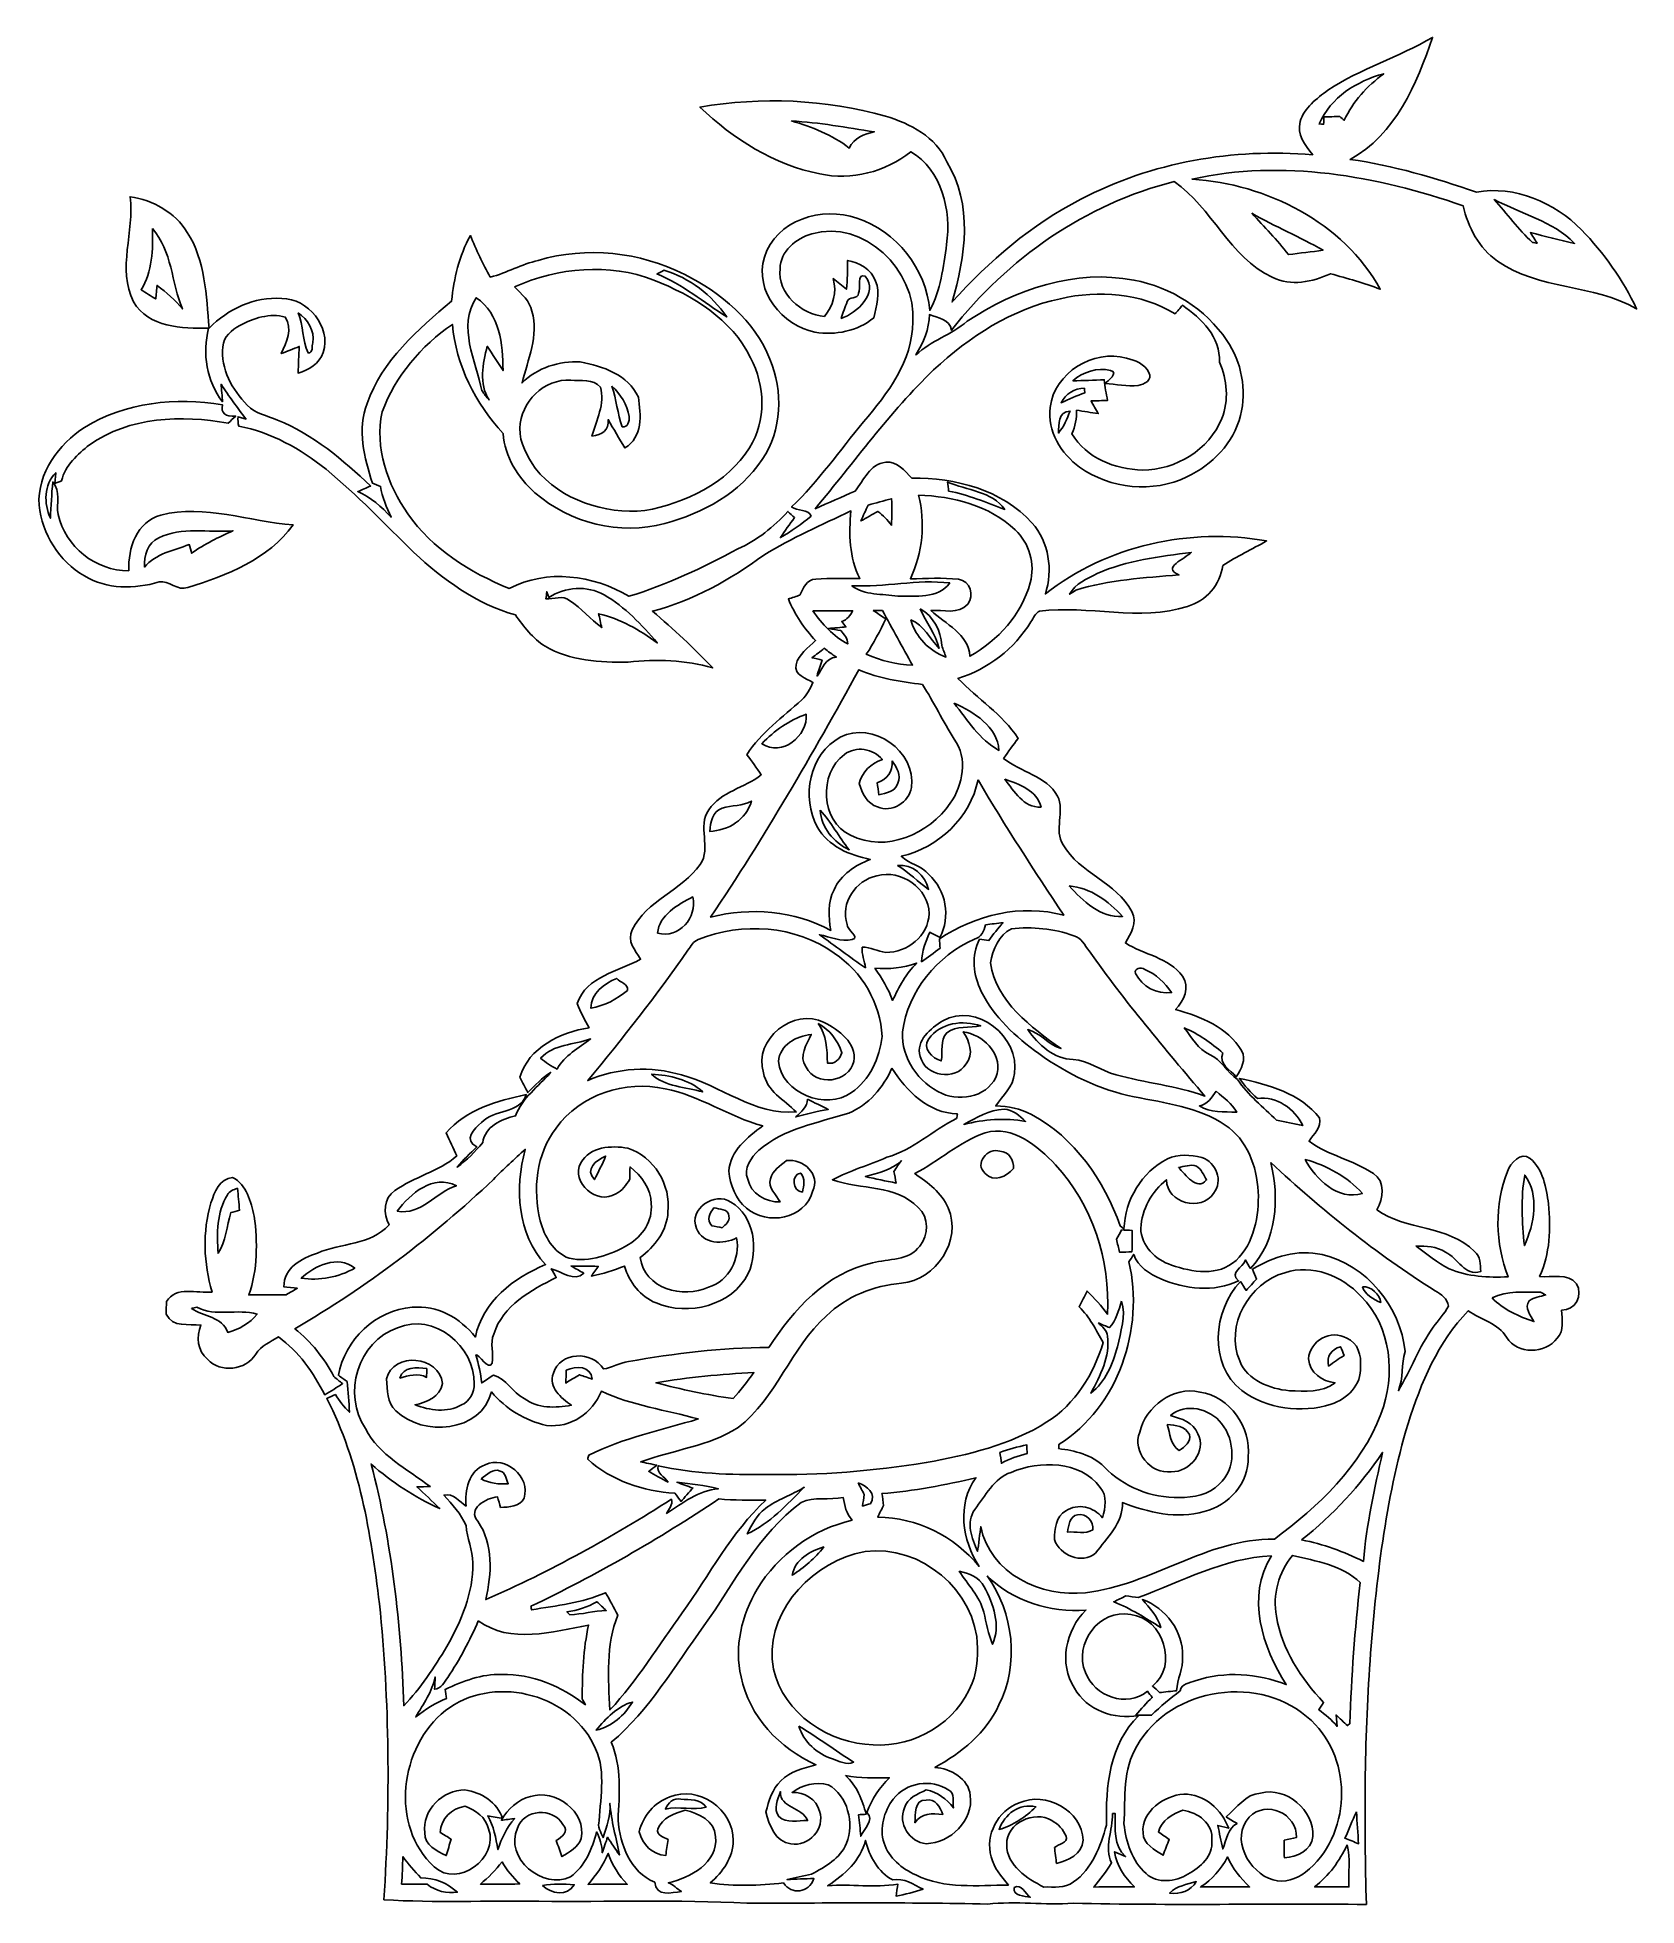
# Model space of a CAD drawing. Header units: centimetres. Extents: x -7.8 to 6, y -8.1 to 8.1.
import ezdxf

# ---------------------------------------------------------------- set-up
doc = ezdxf.new("R2010")
doc.units = ezdxf.units.CM
doc.header["$MEASUREMENT"] = 0
doc.layers.add('Camada 1', color=7, linetype='Continuous')

msp = doc.modelspace()

# ---------------------------------------------------------------- linework, layer by layer
at = {"layer": 'Camada 1'}
for points, knots in [([(3.34504, 7.61064), (3.62797, 7.79761), (3.95781, 7.89569), (4.24921, 8.06713), (4.24921, 8.06713), (4.11375, 7.6639), (3.92854, 7.22612), (3.53659, 7.01163), (3.53659, 7.01163), (3.91019, 6.96224), (4.27214, 6.85005), (4.62808, 6.7294), (4.62808, 6.7294), (4.96183, 6.79007), (5.30296, 6.6405), (5.53614, 6.40484), (5.53614, 6.40484), (5.72912, 6.20482), (5.89528, 5.97305), (6.0131, 5.72116), (6.0131, 5.72116), (5.64056, 5.93707), (5.16748, 5.88274), (4.81083, 6.13356), (4.81083, 6.13356), (4.65032, 6.24575), (4.55753, 6.42496), (4.51379, 6.61158), (4.51379, 6.61158), (3.76872, 6.87122), (2.9517, 7.01586), (2.17065, 6.84194), (2.17065, 6.84194), (2.81622, 6.80101), (3.47627, 6.4694), (3.79766, 5.89085), (3.79766, 5.89085), (3.65726, 5.94411), (3.51296, 5.9854), (3.36797, 6.02385), (3.36797, 6.02385), (3.21027, 5.95612), (3.02613, 5.91166), (2.86456, 5.99456), (2.86456, 5.99456), (2.49309, 6.16779), (2.34562, 6.59429), (2.01753, 6.82147), (2.01753, 6.82147), (1.25272, 6.62815), (0.57396, 6.1579), (0.09313, 5.53666), (0.09313, 5.53666), (0.07515, 5.63333), (-0.02363, 5.64286), (-0.09877, 5.67212), (-0.09877, 5.67212), (-0.10018, 5.54548), (-0.14993, 5.42836), (-0.21588, 5.32253), (-0.21588, 5.32253), (-0.085, 5.446), (0.09208, 5.49751), (0.22825, 5.61392), (0.22825, 5.61392), (0.64488, 5.89297), (1.16557, 6.06688), (1.66794, 5.96917), (1.66794, 5.96917), (1.98968, 5.90778), (2.28988, 5.72292), (2.47121, 5.44812), (2.47121, 5.44812), (2.60068, 5.26114), (2.64407, 5.01948), (2.59079, 4.79865), (2.59079, 4.79865), (2.52942, 4.56265), (2.34526, 4.37038), (2.12689, 4.26948), (2.12689, 4.26948), (1.83339, 4.12625), (1.46439, 4.16577), (1.19944, 4.3531), (1.19944, 4.3531), (1.03893, 4.47021), (0.91617, 4.66529), (0.94509, 4.86991), (0.94509, 4.86991), (0.98143, 5.16977), (1.31799, 5.3765), (1.60372, 5.2943), (1.60372, 5.2943), (1.67993, 5.27807), (1.76283, 5.24562), (1.79775, 5.17012), (1.79775, 5.17012), (1.83585, 5.10979), (1.75543, 5.06429), (1.70533, 5.06007), (1.70533, 5.06007), (1.60973, 5.04842), (1.51343, 5.07064), (1.41817, 5.07664), (1.41817, 5.07664), (1.44392, 5.09781), (1.53988, 5.16977), (1.46685, 5.18917), (1.46685, 5.18917), (1.35326, 5.21882), (1.22908, 5.17436), (1.1416, 5.10027), (1.1416, 5.10027), (1.23225, 5.10027), (1.32257, 5.10309), (1.41288, 5.10804), (1.41288, 5.10804), (1.41746, 5.04772), (1.42875, 4.98844), (1.4411, 4.92953), (1.4411, 4.92953), (1.39312, 4.92848), (1.34549, 4.92707), (1.29786, 4.92529), (1.29786, 4.92529), (1.31869, 4.88897), (1.33984, 4.85227), (1.36102, 4.81593), (1.36102, 4.81593), (1.29786, 4.82475), (1.23542, 4.83534), (1.17264, 4.84521), (1.17264, 4.84521), (1.17334, 4.77536), (1.16382, 4.70587), (1.13348, 4.64166), (1.13348, 4.64166), (1.25484, 4.42999), (1.50848, 4.3351), (1.74273, 4.32769), (1.74273, 4.32769), (2.02883, 4.33015), (2.32058, 4.50125), (2.42746, 4.77324), (2.42746, 4.77324), (2.49202, 4.92987), (2.47404, 5.10838), (2.4077, 5.2615), (2.4077, 5.2615), (2.41864, 5.47351), (2.25178, 5.64249), (2.08774, 5.75186), (2.08774, 5.75186), (2.07186, 5.73351), (2.04011, 5.69682), (2.02425, 5.67882), (2.02425, 5.67882), (1.72968, 5.85733), (1.36455, 5.8852), (1.03364, 5.80901), (1.03364, 5.80901), (0.6156, 5.72011), (0.24553, 5.48199), (-0.06278, 5.19306), (-0.06278, 5.19306), (-0.44202, 4.82828), (-0.74824, 4.39683), (-1.08513, 3.99431), (-1.08513, 3.99431), (-0.97084, 4.04688), (-0.85407, 4.09344), (-0.74046, 4.14672), (-0.74046, 4.14672), (-0.66533, 4.23915), (-0.61382, 4.38167), (-0.47625, 4.39508), (-0.47625, 4.39508), (-0.37711, 4.40813), (-0.31219, 4.31887), (-0.24975, 4.2575), (-0.24975, 4.2575), (0.12454, 4.26172), (0.53023, 4.15941), (0.78775, 3.8712), (0.78775, 3.8712), (0.93627, 3.70468), (0.96908, 3.46655), (0.90347, 3.25737), (0.90347, 3.25737), (1.43335, 3.67646), (2.15513, 3.83345), (2.81552, 3.71562), (2.81552, 3.71562), (2.69029, 3.64294), (2.55763, 3.58439), (2.43769, 3.5029), (2.43769, 3.5029), (2.41301, 3.33815), (2.2927, 3.19563), (2.13218, 3.14942), (2.13218, 3.14942), (1.7152, 3.01747), (1.27776, 3.16211), (0.85267, 3.1099), (0.85267, 3.1099), (0.81598, 3.0905), (0.80151, 3.04816), (0.77788, 3.01642), (0.77788, 3.01642), (0.63712, 2.78288), (0.40817, 2.60826), (0.14817, 2.52818), (0.14817, 2.52818), (0.31644, 2.34967), (0.53376, 2.21914), (0.66815, 2.00888), (0.66815, 2.00888), (0.62406, 1.9528), (0.58278, 1.89493), (0.54222, 1.83637), (0.54222, 1.83637), (0.69039, 1.71608), (0.9084, 1.68573), (1.00965, 1.51076), (1.00965, 1.51076), (1.07385, 1.37776), (0.97544, 1.21866), (1.05657, 1.08954), (1.05657, 1.08954), (1.19873, 0.84437), (1.51801, 0.7657), (1.65101, 0.5124), (1.65101, 0.5124), (1.69934, 0.41751), (1.64289, 0.32296), (1.5949, 0.24217), (1.5949, 0.24217), (1.75401, 0.13986), (1.96956, 0.11553), (2.08879, -0.04499), (2.08879, -0.04499), (2.15795, -0.14164), (2.09868, -0.25771), (2.02847, -0.33355), (2.02847, -0.33355), (2.24579, -0.39529), (2.47791, -0.4856), (2.59961, -0.68915), (2.59961, -0.68915), (2.64337, -0.76782), (2.59469, -0.84861), (2.55341, -0.91529), (2.55341, -0.91529), (2.5026, -0.85426), (2.39572, -0.80451), (2.43735, -0.70961), (2.43735, -0.70961), (2.33644, -0.62283), (2.22744, -0.54487), (2.10433, -0.4923), (2.10433, -0.4923), (2.16887, -0.57591), (2.22179, -0.67751), (2.32269, -0.72302), (2.32269, -0.72302), (2.42464, -0.76711), (2.47263, -0.87612), (2.56329, -0.93751), (2.56329, -0.93751), (2.65572, -1.07297), (2.78482, -1.17739), (2.90196, -1.29063), (2.90196, -1.29063), (2.97709, -1.30581), (3.05152, -1.3231), (3.12738, -1.33614), (3.12738, -1.33614), (3.05717, -1.18657), (2.90371, -1.0832), (2.73543, -1.10225), (2.73543, -1.10225), (2.6783, -1.04934), (2.62431, -0.99289), (2.58058, -0.92833), (2.58058, -0.92833), (2.8314, -0.98161), (3.10763, -1.05991), (3.27378, -1.26912), (3.27378, -1.26912), (3.29106, -1.35027), (3.22299, -1.41093), (3.18206, -1.47196), (3.18206, -1.47196), (3.35104, -1.5965), (3.56446, -1.63425), (3.73768, -1.74995), (3.73768, -1.74995), (3.84564, -1.8198), (3.82235, -1.96622), (3.76838, -2.06357), (3.76838, -2.06357), (4.01778, -2.24737), (4.38574, -2.19445), (4.61186, -2.42517), (4.61186, -2.42517), (4.66584, -2.46644), (4.65949, -2.53736), (4.66655, -2.59768), (4.66655, -2.59768), (4.52332, -2.6439), (4.47182, -2.47984), (4.36033, -2.43082), (4.36033, -2.43082), (4.28554, -2.37932), (4.19417, -2.37684), (4.10705, -2.3779), (4.10705, -2.3779), (4.20017, -2.44669), (4.29085, -2.52077), (4.39385, -2.57546), (4.39385, -2.57546), (4.55401, -2.64249), (4.73111, -2.65024), (4.90255, -2.6439), (4.90255, -2.6439), (4.79002, -2.35637), (4.78332, -2.02054), (4.89586, -1.73231), (4.89586, -1.73231), (4.92125, -1.65929), (5.01333, -1.5584), (5.09164, -1.62155), (5.09164, -1.62155), (5.20841, -1.71362), (5.22851, -1.87625), (5.25216, -2.01348), (5.25216, -2.01348), (5.27015, -2.22374), (5.26661, -2.44563), (5.1742, -2.63966), (5.1742, -2.63966), (5.27933, -2.65447), (5.41832, -2.6058), (5.49346, -2.70422), (5.49346, -2.70422), (5.55203, -2.80406), (5.48181, -2.93387), (5.36434, -2.93246), (5.36434, -2.93246), (5.36682, -3.0129), (5.38974, -3.1078), (5.3273, -3.17307), (5.3273, -3.17307), (5.22641, -3.31135), (4.98122, -3.31735), (4.8895, -3.16637), (4.8895, -3.16637), (4.81612, -3.04677), (4.6676, -3.01396), (4.55789, -2.9374), (4.55789, -2.9374), (4.29613, -3.20552), (4.14973, -3.55971), (4.03789, -3.91107), (4.03789, -3.91107), (3.83893, -4.57711), (3.76168, -5.27102), (3.7091, -5.96142), (3.7091, -5.96142), (3.65936, -6.66238), (3.65831, -7.36513), (3.67736, -8.06715), (3.67736, -8.06715), (2.83352, -8.05797), (1.98861, -8.07738), (1.14511, -8.05621), (1.14511, -8.05621), (0.89817, -8.07561), (0.65051, -8.03646), (0.40357, -8.06397), (0.40357, -8.06397), (-0.28892, -8.04739), (-0.98283, -8.05656), (-1.67604, -8.05515), (-1.67604, -8.05515), (-2.27505, -8.02552), (-2.87548, -8.04598), (-3.4752, -8.03999), (-3.4752, -8.03999), (-3.92112, -8.03363), (-4.36774, -8.0541), (-4.81293, -8.02622), (-4.81293, -8.02622), (-4.75755, -7.17427), (-4.76355, -6.31808), (-4.85104, -5.46824), (-4.85104, -5.46824), (-4.92653, -4.86321), (-5.02355, -4.24304), (-5.30611, -3.69517), (-5.30611, -3.69517), (-5.28143, -3.68352), (-5.25709, -3.67224), (-5.23239, -3.66131), (-5.23239, -3.66131), (-5.19816, -3.71634), (-5.15725, -3.76748), (-5.11138, -3.81406), (-5.11138, -3.81406), (-5.11279, -3.7255), (-5.12091, -3.63731), (-5.13009, -3.54948), (-5.13009, -3.54948), (-5.15513, -3.53077), (-5.18052, -3.51279), (-5.20593, -3.49478), (-5.20593, -3.49478), (-5.15126, -3.18717), (-4.88278, -2.92963), (-4.56847, -2.90707), (-4.56847, -2.90707), (-4.35468, -2.88661), (-4.15147, -2.99914), (-4.02271, -3.16459), (-4.02271, -3.16459), (-3.96168, -2.85874), (-3.68969, -2.65094), (-3.41629, -2.53807), (-3.41629, -2.53807), (-3.66287, -2.27348), (-3.68229, -1.87554), (-3.59092, -1.54217), (-3.59092, -1.54217), (-3.68616, -1.62543), (-3.77894, -1.7115), (-3.86713, -1.80181), (-3.86713, -1.80181), (-4.38607, -2.29641), (-4.96252, -2.72961), (-5.58163, -3.09157), (-5.58163, -3.09157), (-5.44264, -3.20411), (-5.32799, -3.34697), (-5.24544, -3.50538), (-5.24544, -3.50538), (-5.2204, -3.52619), (-5.19535, -3.54631), (-5.16995, -3.56675), (-5.16995, -3.56675), (-5.2204, -3.60028), (-5.2719, -3.63273), (-5.32482, -3.66235), (-5.32482, -3.66235), (-5.42113, -3.47115), (-5.54918, -3.28877), (-5.72487, -3.16283), (-5.72487, -3.16283), (-5.79366, -3.20693), (-5.87587, -3.23832), (-5.9203, -3.31065), (-5.9203, -3.31065), (-6.00533, -3.45176), (-6.22404, -3.47927), (-6.33694, -3.35579), (-6.33694, -3.35579), (-6.42654, -3.28524), (-6.43288, -3.16071), (-6.39444, -3.06087), (-6.39444, -3.06087), (-6.50027, -3.04748), (-6.63892, -3.08663), (-6.69395, -2.96598), (-6.69395, -2.96598), (-6.69359, -2.93845), (-6.69288, -2.88414), (-6.69254, -2.85698), (-6.69254, -2.85698), (-6.6061, -2.7215), (-6.43078, -2.78677), (-6.29708, -2.77548), (-6.29708, -2.77548), (-6.37115, -2.52677), (-6.38209, -2.25407), (-6.30765, -2.0043), (-6.30765, -2.0043), (-6.27732, -1.91294), (-6.23286, -1.7937), (-6.12069, -1.78488), (-6.12069, -1.78488), (-5.99685, -1.84732), (-5.96299, -1.99584), (-5.93336, -2.11895), (-5.93336, -2.11895), (-5.90479, -2.34509), (-5.90232, -2.58216), (-5.98063, -2.79946), (-5.98063, -2.79946), (-5.87268, -2.79771), (-5.76473, -2.79734), (-5.65714, -2.79912), (-5.65714, -2.79912), (-5.62539, -2.7797), (-5.59328, -2.76101), (-5.56117, -2.74233), (-5.56117, -2.74233), (-5.59011, -2.7395), (-5.64761, -2.73351), (-5.67653, -2.73068), (-5.67653, -2.73068), (-5.68077, -2.56523), (-5.52272, -2.48374), (-5.38761, -2.43857), (-5.38761, -2.43857), (-5.1823, -2.34967), (-4.929, -2.3705), (-4.76778, -2.19481), (-4.76778, -2.19481), (-4.8207, -2.09673), (-4.81822, -1.9641), (-4.71803, -1.89776), (-4.71803, -1.89776), (-4.55117, -1.77889), (-4.34021, -1.73514), (-4.18287, -1.59897), (-4.18287, -1.59897), (-4.21391, -1.53265), (-4.2432, -1.46597), (-4.27531, -1.40036), (-4.27531, -1.40036), (-4.10209, -1.19786), (-3.83327, -1.12165), (-3.58245, -1.06839), (-3.58245, -1.06839), (-3.64489, -1.24373), (-3.85761, -1.1901), (-3.96909, -1.30968), (-3.96909, -1.30968), (-4.03329, -1.36367), (-4.13066, -1.46421), (-4.00895, -1.52064), (-4.00895, -1.52064), (-4.06822, -1.57639), (-4.12784, -1.63249), (-4.18005, -1.69528), (-4.18005, -1.69528), (-4.09644, -1.63566), (-4.02378, -1.56262), (-3.95886, -1.48395), (-3.95886, -1.48395), (-3.94017, -1.34425), (-3.79764, -1.27971), (-3.67558, -1.25255), (-3.67558, -1.25255), (-3.61878, -1.09767), (-3.47661, -0.99854), (-3.37183, -0.87718), (-3.37183, -0.87718), (-3.4491, -0.92092), (-3.50483, -0.99184), (-3.56904, -1.05109), (-3.56904, -1.05109), (-3.59127, -1.007), (-3.61419, -0.96326), (-3.63748, -0.91951), (-3.63748, -0.91951), (-3.56446, -0.66128), (-3.28505, -0.53111), (-3.03952, -0.49054), (-3.03952, -0.49054), (-3.07903, -0.42386), (-3.11255, -0.35401), (-3.14184, -0.28241), (-3.14184, -0.28241), (-3.0621, -0.04462), (-2.78694, -0.00547), (-2.59432, 0.10071), (-2.59432, 0.10071), (-2.63947, 0.1769), (-2.71744, 0.25981), (-2.66698, 0.354), (-2.66698, 0.354), (-2.54421, 0.60942), (-2.23731, 0.69478), (-2.0789, 0.92022), (-2.0789, 0.92022), (-1.98048, 1.06274), (-2.10677, 1.25041), (-2.00589, 1.39081), (-2.00589, 1.39081), (-1.90005, 1.55098), (-1.69474, 1.57919), (-1.55222, 1.69526), (-1.55222, 1.69526), (-1.59242, 1.75348), (-1.63194, 1.81239), (-1.67533, 1.86848), (-1.67533, 1.86848), (-1.55573, 2.06216), (-1.36453, 2.19056), (-1.2012, 2.34331), (-1.2012, 2.34331), (-1.15464, 2.38247), (-1.13064, 2.43928), (-1.10489, 2.49254), (-1.10489, 2.49254), (-1.16416, 2.52747), (-1.26963, 2.55569), (-1.25129, 2.64564), (-1.25129, 2.64564), (-1.22941, 2.73631), (-1.14652, 2.7924), (-1.08267, 2.85379), (-1.08267, 2.85379), (-1.18144, 2.95892), (-1.26293, 3.07991), (-1.3169, 3.21398), (-1.3169, 3.21398), (-1.29256, 3.22209), (-1.24354, 3.23832), (-1.2192, 3.24643), (-1.2192, 3.24643), (-1.19062, 3.3071), (-1.15922, 3.38225), (-1.08089, 3.38577), (-1.08089, 3.38577), (-0.95425, 3.39565), (-0.8269, 3.38718), (-0.6999, 3.39212), (-0.6999, 3.39212), (-0.79409, 3.57168), (-0.79516, 3.77876), (-0.77681, 3.97562), (-0.77681, 3.97562), (-1.0301, 3.85427), (-1.28834, 3.73995), (-1.52857, 3.59321), (-1.52857, 3.59321), (-1.82068, 3.38189), (-2.13993, 3.19809), (-2.492, 3.10919), (-2.492, 3.10919), (-2.3114, 2.95292), (-2.13465, 2.79205), (-1.97061, 2.61779), (-1.97061, 2.61779), (-2.20732, 2.68834), (-2.45743, 2.69397), (-2.70191, 2.66822), (-2.70191, 2.66822), (-2.94533, 2.66647), (-3.20567, 2.67845), (-3.42016, 2.80616), (-3.42016, 2.80616), (-3.52741, 2.87284), (-3.60467, 2.97515), (-3.67629, 3.07674), (-3.67629, 3.07674), (-4.01355, 3.16847), (-4.3007, 3.38225), (-4.55471, 3.61543), (-4.55471, 3.61543), (-4.80341, 3.85955), (-5.04365, 4.1132), (-5.31318, 4.33475), (-5.31318, 4.33475), (-5.53295, 4.51326), (-5.78801, 4.6526), (-6.06741, 4.70834), (-6.06741, 4.70834), (-6.07447, 4.73479), (-6.07482, 4.7616), (-6.07341, 4.78842), (-6.07341, 4.78842), (-6.07341, 4.78842), (-6.00356, 4.76796), (-6.00356, 4.76796), (-6.00356, 4.76796), (-6.07871, 4.86638), (-6.15244, 4.96586), (-6.21946, 5.06993), (-6.21946, 5.06993), (-6.21663, 5.03219), (-6.21064, 4.95599), (-6.20747, 4.91825), (-6.20747, 4.91825), (-6.34681, 5.09639), (-6.38209, 5.33627), (-6.32812, 5.55289), (-6.32812, 5.55289), (-6.55706, 5.55254), (-6.84564, 5.55817), (-6.97652, 5.78185), (-6.97652, 5.78185), (-7.12116, 6.0697), (-6.96629, 6.38898), (-7.0058, 6.68918), (-7.0058, 6.68918), (-6.80754, 6.66131), (-6.6188, 6.55407), (-6.51191, 6.38227), (-6.51191, 6.38227), (-6.35387, 6.13674), (-6.35, 5.83581), (-6.32247, 5.555), (-6.32247, 5.555), (-6.15878, 5.72082), (-5.93195, 5.82875), (-5.69524, 5.81111), (-5.69524, 5.81111), (-5.46981, 5.81111), (-5.26484, 5.56665), (-5.33822, 5.34509), (-5.33822, 5.34509), (-5.36785, 5.24737), (-5.46274, 5.19375), (-5.55447, 5.16554), (-5.55447, 5.16554), (-5.5513, 5.24245), (-5.54813, 5.319), (-5.54424, 5.39591), (-5.54424, 5.39591), (-5.59574, 5.37508), (-5.64725, 5.35428), (-5.69948, 5.33523), (-5.69948, 5.33523), (-5.65326, 5.43153), (-5.59998, 5.54865), (-5.66525, 5.6499), (-5.66525, 5.6499), (-5.79718, 5.68625), (-5.94111, 5.64215), (-6.05825, 5.57722), (-6.05825, 5.57722), (-6.12844, 5.54019), (-6.20041, 5.47916), (-6.20394, 5.39379), (-6.20394, 5.39379), (-6.22757, 5.20188), (-6.12245, 5.02267), (-5.99369, 4.88967), (-5.99369, 4.88967), (-5.92559, 4.81522), (-5.82188, 4.79865), (-5.73334, 4.75984), (-5.73334, 4.75984), (-5.42359, 4.63637), (-5.16712, 4.41588), (-4.92724, 4.19011), (-4.92724, 4.19011), (-4.95545, 4.17776), (-5.01156, 4.15342), (-5.03941, 4.14143), (-5.03941, 4.14143), (-4.92371, 4.09556), (-4.83305, 4.00984), (-4.75014, 3.91953), (-4.75014, 3.91953), (-4.79212, 4.0042), (-4.8274, 4.09273), (-4.84151, 4.18658), (-4.84151, 4.18658), (-4.8588, 4.19328), (-4.89408, 4.20704), (-4.91172, 4.21411), (-4.91172, 4.21411), (-4.98369, 4.43389), (-5.04506, 4.67942), (-4.95828, 4.90448), (-4.95828, 4.90448), (-4.82669, 5.2749), (-4.51977, 5.54372), (-4.22732, 5.78748), (-4.22732, 5.78748), (-4.20758, 5.98399), (-4.16312, 6.17977), (-4.06576, 6.35404), (-4.06576, 6.35404), (-4.01425, 6.23164), (-3.95886, 6.11063), (-3.89325, 5.99493), (-3.89325, 5.99493), (-3.75143, 6.03196), (-3.62338, 6.10817), (-3.47944, 6.13955), (-3.47944, 6.13955), (-3.06175, 6.26409), (-2.60137, 6.214), (-2.21368, 6.0182), (-2.21368, 6.0182), (-1.90076, 5.86052), (-1.60865, 5.62027), (-1.47706, 5.28655), (-1.47706, 5.28655), (-1.35995, 5.00961), (-1.3723, 4.67201), (-1.5434, 4.41976), (-1.5434, 4.41976), (-1.73424, 4.12908), (-2.05705, 3.9541), (-2.38583, 3.86591), (-2.38583, 3.86591), (-2.77281, 3.76042), (-3.20604, 3.86873), (-3.50731, 4.1312), (-3.50731, 4.1312), (-3.65476, 4.26279), (-3.76871, 4.44305), (-3.78283, 4.64414), (-3.78283, 4.64414), (-4.02025, 4.90448), (-4.19028, 5.23222), (-4.22132, 5.58675), (-4.22132, 5.58675), (-4.49155, 5.40366), (-4.71346, 5.13696), (-4.82845, 4.83005), (-4.82845, 4.83005), (-4.89408, 4.52242), (-4.78225, 4.20281), (-4.60621, 3.95092), (-4.60621, 3.95092), (-4.39454, 3.64647), (-4.06893, 3.44258), (-3.73026, 3.305), (-3.73026, 3.305), (-3.40182, 3.47573), (-3.00565, 3.41999), (-2.69485, 3.23796), (-2.69485, 3.23796), (-2.36573, 3.33603), (-2.05527, 3.48631), (-1.75294, 3.64754), (-1.75294, 3.64754), (-1.5875, 3.72232), (-1.44285, 3.83626), (-1.3215, 3.97033), (-1.3215, 3.97033), (-1.30245, 3.95233), (-1.2834, 3.93469), (-1.26434, 3.91671), (-1.26434, 3.91671), (-1.30703, 3.86062), (-1.3483, 3.80347), (-1.3864, 3.74385), (-1.3864, 3.74385), (-1.29397, 3.80028), (-1.20332, 3.86026), (-1.12077, 3.93081), (-1.12077, 3.93081), (-1.14511, 3.99184), (-1.24071, 3.97315), (-1.29044, 4.00914), (-1.29044, 4.00914), (-1.05726, 4.23104), (-0.87417, 4.49843), (-0.66815, 4.74467), (-0.66815, 4.74467), (-0.46107, 4.98985), (-0.24058, 5.27066), (-0.24304, 5.60792), (-0.24304, 5.60792), (-0.20742, 6.05172), (-0.6692, 6.50115), (-1.11512, 6.36886), (-1.11512, 6.36886), (-1.25165, 6.33146), (-1.38746, 6.21893), (-1.38957, 6.06795), (-1.38957, 6.06795), (-1.41498, 5.85275), (-1.20614, 5.67353), (-1.00541, 5.65555), (-1.00541, 5.65555), (-0.9292, 5.74798), (-0.89639, 5.86474), (-0.92991, 5.98221), (-0.92991, 5.98221), (-0.89146, 5.95188), (-0.85336, 5.92118), (-0.81526, 5.89049), (-0.81526, 5.89049), (-0.80785, 5.97339), (-0.80398, 6.0563), (-0.80573, 6.13955), (-0.80573, 6.13955), (-0.70555, 6.11911), (-0.59972, 6.06512), (-0.56549, 5.96141), (-0.56549, 5.96141), (-0.51681, 5.8584), (-0.56161, 5.74727), (-0.57925, 5.64286), (-0.57925, 5.64286), (-0.72107, 5.52854), (-0.91015, 5.49044), (-1.08759, 5.51938), (-1.08759, 5.51938), (-1.36842, 5.57547), (-1.615, 5.87426), (-1.52435, 6.16672), (-1.52435, 6.16672), (-1.42626, 6.48704), (-1.02234, 6.61263), (-0.72707, 6.50397), (-0.72707, 6.50397), (-0.38452, 6.39497), (-0.12488, 6.06548), (-0.09523, 5.70811), (-0.09523, 5.70811), (-0.00246, 5.88132), (0.02294, 6.08452), (0.04974, 6.27786), (0.04974, 6.27786), (0.09102, 6.57065), (0.01059, 6.91778), (-0.25964, 7.07901), (-0.25964, 7.07901), (-0.47766, 6.90509), (-0.77328, 6.82605), (-1.04703, 6.88815), (-1.04703, 6.88815), (-1.44215, 6.96436), (-1.79386, 7.18977), (-2.08138, 7.46495), (-2.08138, 7.46495), (-1.55044, 7.55455), (-0.99659, 7.53409), (-0.47766, 7.38592), (-0.47766, 7.38592), (-0.26421, 7.32172), (-0.04127, 7.20812), (0.05045, 6.99152), (0.05045, 6.99152), (0.28046, 6.62851), (0.21307, 6.17132), (0.09701, 5.78078), (0.09701, 5.78078), (0.41663, 6.13392), (0.78387, 6.45071), (1.21038, 6.66767), (1.21038, 6.66767), (1.82104, 6.99011), (2.52801, 7.1111), (3.21346, 7.05255), (3.21346, 7.05255), (3.14819, 7.13193), (3.07481, 7.22929), (3.1048, 7.33865), (3.1048, 7.33865), (3.14079, 7.46), (3.24838, 7.53833), (3.34504, 7.61064)], [0, 0, 0, 0, 0.0041841, 0.0041841, 0.0041841, 0.0041841, 0.0083682, 0.0083682, 0.0083682, 0.0083682, 0.0125523, 0.0125523, 0.0125523, 0.0125523, 0.0167364, 0.0167364, 0.0167364, 0.0167364, 0.0209205, 0.0209205, 0.0209205, 0.0209205, 0.0251046, 0.0251046, 0.0251046, 0.0251046, 0.0292887, 0.0292887, 0.0292887, 0.0292887, 0.0334728, 0.0334728, 0.0334728, 0.0334728, 0.0376569, 0.0376569, 0.0376569, 0.0376569, 0.041841, 0.041841, 0.041841, 0.041841, 0.0460251, 0.0460251, 0.0460251, 0.0460251, 0.05020921, 0.05020921, 0.05020921, 0.05020921, 0.05439331, 0.05439331, 0.05439331, 0.05439331, 0.05857741, 0.05857741, 0.05857741, 0.05857741, 0.06276151, 0.06276151, 0.06276151, 0.06276151, 0.06694561, 0.06694561, 0.06694561, 0.06694561, 0.07112971, 0.07112971, 0.07112971, 0.07112971, 0.07531381, 0.07531381, 0.07531381, 0.07531381, 0.07949791, 0.07949791, 0.07949791, 0.07949791, 0.08368201, 0.08368201, 0.08368201, 0.08368201, 0.08786611, 0.08786611, 0.08786611, 0.08786611, 0.09205021, 0.09205021, 0.09205021, 0.09205021, 0.09623431, 0.09623431, 0.09623431, 0.09623431, 0.10041841, 0.10041841, 0.10041841, 0.10041841, 0.10460251, 0.10460251, 0.10460251, 0.10460251, 0.10878661, 0.10878661, 0.10878661, 0.10878661, 0.11297071, 0.11297071, 0.11297071, 0.11297071, 0.11715481, 0.11715481, 0.11715481, 0.11715481, 0.12133891, 0.12133891, 0.12133891, 0.12133891, 0.12552301, 0.12552301, 0.12552301, 0.12552301, 0.12970711, 0.12970711, 0.12970711, 0.12970711, 0.13389121, 0.13389121, 0.13389121, 0.13389121, 0.13807531, 0.13807531, 0.13807531, 0.13807531, 0.14225941, 0.14225941, 0.14225941, 0.14225941, 0.14644351, 0.14644351, 0.14644351, 0.14644351, 0.15062762, 0.15062762, 0.15062762, 0.15062762, 0.15481172, 0.15481172, 0.15481172, 0.15481172, 0.15899582, 0.15899582, 0.15899582, 0.15899582, 0.16317992, 0.16317992, 0.16317992, 0.16317992, 0.16736402, 0.16736402, 0.16736402, 0.16736402, 0.17154812, 0.17154812, 0.17154812, 0.17154812, 0.17573222, 0.17573222, 0.17573222, 0.17573222, 0.17991632, 0.17991632, 0.17991632, 0.17991632, 0.18410042, 0.18410042, 0.18410042, 0.18410042, 0.18828452, 0.18828452, 0.18828452, 0.18828452, 0.19246862, 0.19246862, 0.19246862, 0.19246862, 0.19665272, 0.19665272, 0.19665272, 0.19665272, 0.20083682, 0.20083682, 0.20083682, 0.20083682, 0.20502092, 0.20502092, 0.20502092, 0.20502092, 0.20920502, 0.20920502, 0.20920502, 0.20920502, 0.21338912, 0.21338912, 0.21338912, 0.21338912, 0.21757322, 0.21757322, 0.21757322, 0.21757322, 0.22175732, 0.22175732, 0.22175732, 0.22175732, 0.22594142, 0.22594142, 0.22594142, 0.22594142, 0.23012552, 0.23012552, 0.23012552, 0.23012552, 0.23430962, 0.23430962, 0.23430962, 0.23430962, 0.23849372, 0.23849372, 0.23849372, 0.23849372, 0.24267782, 0.24267782, 0.24267782, 0.24267782, 0.24686192, 0.24686192, 0.24686192, 0.24686192, 0.25104603, 0.25104603, 0.25104603, 0.25104603, 0.25523013, 0.25523013, 0.25523013, 0.25523013, 0.25941423, 0.25941423, 0.25941423, 0.25941423, 0.26359833, 0.26359833, 0.26359833, 0.26359833, 0.26778243, 0.26778243, 0.26778243, 0.26778243, 0.27196653, 0.27196653, 0.27196653, 0.27196653, 0.27615063, 0.27615063, 0.27615063, 0.27615063, 0.28033473, 0.28033473, 0.28033473, 0.28033473, 0.28451883, 0.28451883, 0.28451883, 0.28451883, 0.28870293, 0.28870293, 0.28870293, 0.28870293, 0.29288703, 0.29288703, 0.29288703, 0.29288703, 0.29707113, 0.29707113, 0.29707113, 0.29707113, 0.30125523, 0.30125523, 0.30125523, 0.30125523, 0.30543933, 0.30543933, 0.30543933, 0.30543933, 0.30962343, 0.30962343, 0.30962343, 0.30962343, 0.31380753, 0.31380753, 0.31380753, 0.31380753, 0.31799163, 0.31799163, 0.31799163, 0.31799163, 0.32217573, 0.32217573, 0.32217573, 0.32217573, 0.32635983, 0.32635983, 0.32635983, 0.32635983, 0.33054393, 0.33054393, 0.33054393, 0.33054393, 0.33472803, 0.33472803, 0.33472803, 0.33472803, 0.33891213, 0.33891213, 0.33891213, 0.33891213, 0.34309623, 0.34309623, 0.34309623, 0.34309623, 0.34728033, 0.34728033, 0.34728033, 0.34728033, 0.35146444, 0.35146444, 0.35146444, 0.35146444, 0.35564854, 0.35564854, 0.35564854, 0.35564854, 0.35983264, 0.35983264, 0.35983264, 0.35983264, 0.36401674, 0.36401674, 0.36401674, 0.36401674, 0.36820084, 0.36820084, 0.36820084, 0.36820084, 0.37238494, 0.37238494, 0.37238494, 0.37238494, 0.37656904, 0.37656904, 0.37656904, 0.37656904, 0.38075314, 0.38075314, 0.38075314, 0.38075314, 0.38493724, 0.38493724, 0.38493724, 0.38493724, 0.38912134, 0.38912134, 0.38912134, 0.38912134, 0.39330544, 0.39330544, 0.39330544, 0.39330544, 0.39748954, 0.39748954, 0.39748954, 0.39748954, 0.40167364, 0.40167364, 0.40167364, 0.40167364, 0.40585774, 0.40585774, 0.40585774, 0.40585774, 0.41004184, 0.41004184, 0.41004184, 0.41004184, 0.41422594, 0.41422594, 0.41422594, 0.41422594, 0.41841004, 0.41841004, 0.41841004, 0.41841004, 0.42259414, 0.42259414, 0.42259414, 0.42259414, 0.42677824, 0.42677824, 0.42677824, 0.42677824, 0.43096234, 0.43096234, 0.43096234, 0.43096234, 0.43514644, 0.43514644, 0.43514644, 0.43514644, 0.43933054, 0.43933054, 0.43933054, 0.43933054, 0.44351464, 0.44351464, 0.44351464, 0.44351464, 0.44769874, 0.44769874, 0.44769874, 0.44769874, 0.45188285, 0.45188285, 0.45188285, 0.45188285, 0.45606695, 0.45606695, 0.45606695, 0.45606695, 0.46025105, 0.46025105, 0.46025105, 0.46025105, 0.46443515, 0.46443515, 0.46443515, 0.46443515, 0.46861925, 0.46861925, 0.46861925, 0.46861925, 0.47280335, 0.47280335, 0.47280335, 0.47280335, 0.47698745, 0.47698745, 0.47698745, 0.47698745, 0.48117155, 0.48117155, 0.48117155, 0.48117155, 0.48535565, 0.48535565, 0.48535565, 0.48535565, 0.48953975, 0.48953975, 0.48953975, 0.48953975, 0.49372385, 0.49372385, 0.49372385, 0.49372385, 0.49790795, 0.49790795, 0.49790795, 0.49790795, 0.50209205, 0.50209205, 0.50209205, 0.50209205, 0.50627615, 0.50627615, 0.50627615, 0.50627615, 0.51046025, 0.51046025, 0.51046025, 0.51046025, 0.51464435, 0.51464435, 0.51464435, 0.51464435, 0.51882845, 0.51882845, 0.51882845, 0.51882845, 0.52301255, 0.52301255, 0.52301255, 0.52301255, 0.52719665, 0.52719665, 0.52719665, 0.52719665, 0.53138075, 0.53138075, 0.53138075, 0.53138075, 0.53556485, 0.53556485, 0.53556485, 0.53556485, 0.53974895, 0.53974895, 0.53974895, 0.53974895, 0.54393305, 0.54393305, 0.54393305, 0.54393305, 0.54811715, 0.54811715, 0.54811715, 0.54811715, 0.55230126, 0.55230126, 0.55230126, 0.55230126, 0.55648536, 0.55648536, 0.55648536, 0.55648536, 0.56066946, 0.56066946, 0.56066946, 0.56066946, 0.56485356, 0.56485356, 0.56485356, 0.56485356, 0.56903766, 0.56903766, 0.56903766, 0.56903766, 0.57322176, 0.57322176, 0.57322176, 0.57322176, 0.57740586, 0.57740586, 0.57740586, 0.57740586, 0.58158996, 0.58158996, 0.58158996, 0.58158996, 0.58577406, 0.58577406, 0.58577406, 0.58577406, 0.58995816, 0.58995816, 0.58995816, 0.58995816, 0.59414226, 0.59414226, 0.59414226, 0.59414226, 0.59832636, 0.59832636, 0.59832636, 0.59832636, 0.60251046, 0.60251046, 0.60251046, 0.60251046, 0.60669456, 0.60669456, 0.60669456, 0.60669456, 0.61087866, 0.61087866, 0.61087866, 0.61087866, 0.61506276, 0.61506276, 0.61506276, 0.61506276, 0.61924686, 0.61924686, 0.61924686, 0.61924686, 0.62343096, 0.62343096, 0.62343096, 0.62343096, 0.62761506, 0.62761506, 0.62761506, 0.62761506, 0.63179916, 0.63179916, 0.63179916, 0.63179916, 0.63598326, 0.63598326, 0.63598326, 0.63598326, 0.64016736, 0.64016736, 0.64016736, 0.64016736, 0.64435146, 0.64435146, 0.64435146, 0.64435146, 0.64853556, 0.64853556, 0.64853556, 0.64853556, 0.65271967, 0.65271967, 0.65271967, 0.65271967, 0.65690377, 0.65690377, 0.65690377, 0.65690377, 0.66108787, 0.66108787, 0.66108787, 0.66108787, 0.66527197, 0.66527197, 0.66527197, 0.66527197, 0.66945607, 0.66945607, 0.66945607, 0.66945607, 0.67364017, 0.67364017, 0.67364017, 0.67364017, 0.67782427, 0.67782427, 0.67782427, 0.67782427, 0.68200837, 0.68200837, 0.68200837, 0.68200837, 0.68619247, 0.68619247, 0.68619247, 0.68619247, 0.69037657, 0.69037657, 0.69037657, 0.69037657, 0.69456067, 0.69456067, 0.69456067, 0.69456067, 0.69874477, 0.69874477, 0.69874477, 0.69874477, 0.70292887, 0.70292887, 0.70292887, 0.70292887, 0.70711297, 0.70711297, 0.70711297, 0.70711297, 0.71129707, 0.71129707, 0.71129707, 0.71129707, 0.71548117, 0.71548117, 0.71548117, 0.71548117, 0.71966527, 0.71966527, 0.71966527, 0.71966527, 0.72384937, 0.72384937, 0.72384937, 0.72384937, 0.72803347, 0.72803347, 0.72803347, 0.72803347, 0.73221757, 0.73221757, 0.73221757, 0.73221757, 0.73640167, 0.73640167, 0.73640167, 0.73640167, 0.74058577, 0.74058577, 0.74058577, 0.74058577, 0.74476987, 0.74476987, 0.74476987, 0.74476987, 0.74895397, 0.74895397, 0.74895397, 0.74895397, 0.75313808, 0.75313808, 0.75313808, 0.75313808, 0.75732218, 0.75732218, 0.75732218, 0.75732218, 0.76150628, 0.76150628, 0.76150628, 0.76150628, 0.76569038, 0.76569038, 0.76569038, 0.76569038, 0.76987448, 0.76987448, 0.76987448, 0.76987448, 0.77405858, 0.77405858, 0.77405858, 0.77405858, 0.77824268, 0.77824268, 0.77824268, 0.77824268, 0.78242678, 0.78242678, 0.78242678, 0.78242678, 0.78661088, 0.78661088, 0.78661088, 0.78661088, 0.79079498, 0.79079498, 0.79079498, 0.79079498, 0.79497908, 0.79497908, 0.79497908, 0.79497908, 0.79916318, 0.79916318, 0.79916318, 0.79916318, 0.80334728, 0.80334728, 0.80334728, 0.80334728, 0.80753138, 0.80753138, 0.80753138, 0.80753138, 0.81171548, 0.81171548, 0.81171548, 0.81171548, 0.81589958, 0.81589958, 0.81589958, 0.81589958, 0.82008368, 0.82008368, 0.82008368, 0.82008368, 0.82426778, 0.82426778, 0.82426778, 0.82426778, 0.82845188, 0.82845188, 0.82845188, 0.82845188, 0.83263598, 0.83263598, 0.83263598, 0.83263598, 0.83682008, 0.83682008, 0.83682008, 0.83682008, 0.84100418, 0.84100418, 0.84100418, 0.84100418, 0.84518828, 0.84518828, 0.84518828, 0.84518828, 0.84937238, 0.84937238, 0.84937238, 0.84937238, 0.85355649, 0.85355649, 0.85355649, 0.85355649, 0.85774059, 0.85774059, 0.85774059, 0.85774059, 0.86192469, 0.86192469, 0.86192469, 0.86192469, 0.86610879, 0.86610879, 0.86610879, 0.86610879, 0.87029289, 0.87029289, 0.87029289, 0.87029289, 0.87447699, 0.87447699, 0.87447699, 0.87447699, 0.87866109, 0.87866109, 0.87866109, 0.87866109, 0.88284519, 0.88284519, 0.88284519, 0.88284519, 0.88702929, 0.88702929, 0.88702929, 0.88702929, 0.89121339, 0.89121339, 0.89121339, 0.89121339, 0.89539749, 0.89539749, 0.89539749, 0.89539749, 0.89958159, 0.89958159, 0.89958159, 0.89958159, 0.90376569, 0.90376569, 0.90376569, 0.90376569, 0.90794979, 0.90794979, 0.90794979, 0.90794979, 0.91213389, 0.91213389, 0.91213389, 0.91213389, 0.91631799, 0.91631799, 0.91631799, 0.91631799, 0.92050209, 0.92050209, 0.92050209, 0.92050209, 0.92468619, 0.92468619, 0.92468619, 0.92468619, 0.92887029, 0.92887029, 0.92887029, 0.92887029, 0.93305439, 0.93305439, 0.93305439, 0.93305439, 0.93723849, 0.93723849, 0.93723849, 0.93723849, 0.94142259, 0.94142259, 0.94142259, 0.94142259, 0.94560669, 0.94560669, 0.94560669, 0.94560669, 0.94979079, 0.94979079, 0.94979079, 0.94979079, 0.9539749, 0.9539749, 0.9539749, 0.9539749, 0.958159, 0.958159, 0.958159, 0.958159, 0.9623431, 0.9623431, 0.9623431, 0.9623431, 0.9665272, 0.9665272, 0.9665272, 0.9665272, 0.9707113, 0.9707113, 0.9707113, 0.9707113, 0.9748954, 0.9748954, 0.9748954, 0.9748954, 0.9790795, 0.9790795, 0.9790795, 0.9790795, 0.9832636, 0.9832636, 0.9832636, 0.9832636, 0.9874477, 0.9874477, 0.9874477, 0.9874477, 0.9916318, 0.9916318, 0.9916318, 0.9916318, 1, 1, 1, 1]), ([(3.26884, 7.3196), (3.26884, 7.3196), (3.26884, 7.3196), (3.26884, 7.3196), (3.26884, 7.3196), (3.27871, 7.31855), (3.29812, 7.31678), (3.30799, 7.31607), (3.30799, 7.31607), (3.30906, 7.33229), (3.31047, 7.3644), (3.31152, 7.38063), (3.31152, 7.38063), (3.34539, 7.38097), (3.41348, 7.38204), (3.44735, 7.38275), (3.44735, 7.38275), (3.45722, 7.37463), (3.47663, 7.35841), (3.4865, 7.3503), (3.4865, 7.3503), (3.56059, 7.51539), (3.68511, 7.64451), (3.82729, 7.75246), (3.82729, 7.75246), (3.59411, 7.6886), (3.36868, 7.54854), (3.26884, 7.3196)], [0, 0, 0, 0, 0.125, 0.125, 0.125, 0.125, 0.25, 0.25, 0.25, 0.25, 0.375, 0.375, 0.375, 0.375, 0.5, 0.5, 0.5, 0.5, 0.625, 0.625, 0.625, 0.625, 0.75, 0.75, 0.75, 0.75, 1, 1, 1, 1]), ([(-1.29115, 7.34535), (-1.29115, 7.34535), (-1.29115, 7.34535), (-1.29115, 7.34535), (-1.29115, 7.34535), (-1.11512, 7.29173), (-0.93698, 7.22717), (-0.79197, 7.1104), (-0.79197, 7.1104), (-0.75035, 7.19647), (-0.66357, 7.23352), (-0.57502, 7.2508), (-0.57502, 7.2508), (-0.8128, 7.28856), (-1.05021, 7.33018), (-1.29115, 7.34535)], [0, 0, 0, 0, 0.2, 0.2, 0.2, 0.2, 0.4, 0.4, 0.4, 0.4, 0.6, 0.6, 0.6, 0.6, 1, 1, 1, 1]), ([(4.78155, 6.66625), (4.78155, 6.66625), (4.78155, 6.66625), (4.78155, 6.66625), (4.78155, 6.66625), (4.89549, 6.54561), (4.98829, 6.40625), (5.11281, 6.29549), (5.11281, 6.29549), (5.12304, 6.29372), (5.14314, 6.28984), (5.15303, 6.28773), (5.15303, 6.28773), (5.13856, 6.31101), (5.10998, 6.35723), (5.09551, 6.3805), (5.09551, 6.3805), (5.22218, 6.34841), (5.34811, 6.31348), (5.47616, 6.28667), (5.47616, 6.28667), (5.28778, 6.4828), (5.01404, 6.54137), (4.78155, 6.66625)], [0, 0, 0, 0, 0.14285714, 0.14285714, 0.14285714, 0.14285714, 0.28571429, 0.28571429, 0.28571429, 0.28571429, 0.42857143, 0.42857143, 0.42857143, 0.42857143, 0.57142857, 0.57142857, 0.57142857, 0.57142857, 0.71428571, 0.71428571, 0.71428571, 0.71428571, 1, 1, 1, 1]), ([(2.68781, 6.54702), (2.68781, 6.54702), (2.68781, 6.54702), (2.68781, 6.54702), (2.68781, 6.54702), (2.79541, 6.43025), (2.90724, 6.31701), (3.00391, 6.19035), (3.00391, 6.19035), (3.10373, 6.2027), (3.20393, 6.21329), (3.30341, 6.22916), (3.30341, 6.22916), (3.10093, 6.34028), (2.88926, 6.43378), (2.68781, 6.54702)], [0, 0, 0, 0, 0.2, 0.2, 0.2, 0.2, 0.4, 0.4, 0.4, 0.4, 0.6, 0.6, 0.6, 0.6, 1, 1, 1, 1]), ([(-6.81389, 6.41437), (-6.81389, 6.41437), (-6.81389, 6.41437), (-6.81389, 6.41437), (-6.81389, 6.41437), (-6.80754, 6.23376), (-6.81319, 6.04431), (-6.91125, 5.88556), (-6.91125, 5.88556), (-6.86857, 5.8591), (-6.82625, 5.83299), (-6.7839, 5.80653), (-6.7839, 5.80653), (-6.78108, 5.83581), (-6.77545, 5.89402), (-6.77262, 5.9233), (-6.77262, 5.9233), (-6.69183, 5.86439), (-6.61704, 5.79737), (-6.55355, 5.72011), (-6.55355, 5.72011), (-6.65127, 5.94764), (-6.64067, 6.22175), (-6.81389, 6.41437)], [0, 0, 0, 0, 0.14285714, 0.14285714, 0.14285714, 0.14285714, 0.28571429, 0.28571429, 0.28571429, 0.28571429, 0.42857143, 0.42857143, 0.42857143, 0.42857143, 0.57142857, 0.57142857, 0.57142857, 0.57142857, 0.71428571, 0.71428571, 0.71428571, 0.71428571, 1, 1, 1, 1]), ([(-3.68334, 5.91061), (-3.68334, 5.91061), (-3.68334, 5.91061), (-3.68334, 5.91061), (-3.68334, 5.91061), (-3.62231, 5.84992), (-3.55246, 5.78855), (-3.53341, 5.70035), (-3.53341, 5.70035), (-3.47345, 5.4908), (-3.56868, 5.28231), (-3.61914, 5.08122), (-3.61914, 5.08122), (-3.48755, 5.2128), (-3.29917, 5.27208), (-3.11538, 5.26184), (-3.11538, 5.26184), (-2.92099, 5.22834), (-2.70367, 5.15002), (-2.61406, 4.95916), (-2.61406, 4.95916), (-2.59043, 4.8043), (-2.57527, 4.61379), (-2.73049, 4.5196), (-2.73049, 4.5196), (-2.78129, 4.59934), (-2.82714, 4.68222), (-2.87406, 4.76408), (-2.87406, 4.76408), (-2.86313, 4.67552), (-2.93086, 4.62826), (-3.01518, 4.62226), (-3.01518, 4.62226), (-2.97744, 4.75914), (-2.89982, 4.90061), (-2.94179, 5.0456), (-2.94179, 5.0456), (-3.00565, 5.11615), (-3.11185, 5.09851), (-3.19722, 5.10416), (-3.19722, 5.10416), (-3.42686, 5.1218), (-3.63324, 4.91472), (-3.63712, 4.68894), (-3.63712, 4.68894), (-3.64277, 4.56087), (-3.57292, 4.44728), (-3.50553, 4.34428), (-3.50553, 4.34428), (-3.28117, 4.06593), (-2.90688, 3.94704), (-2.55798, 3.97737), (-2.55798, 3.97737), (-2.20698, 4.043), (-1.84925, 4.21021), (-1.65274, 4.52101), (-1.65274, 4.52101), (-1.50671, 4.75455), (-1.51799, 5.05829), (-1.64358, 5.29783), (-1.64358, 5.29783), (-1.80657, 5.63333), (-2.14453, 5.83652), (-2.47967, 5.96917), (-2.47967, 5.96917), (-2.86666, 6.11911), (-3.30904, 6.07959), (-3.68334, 5.91061)], [0, 0, 0, 0, 0.05555556, 0.05555556, 0.05555556, 0.05555556, 0.11111111, 0.11111111, 0.11111111, 0.11111111, 0.16666667, 0.16666667, 0.16666667, 0.16666667, 0.22222222, 0.22222222, 0.22222222, 0.22222222, 0.27777778, 0.27777778, 0.27777778, 0.27777778, 0.33333333, 0.33333333, 0.33333333, 0.33333333, 0.38888889, 0.38888889, 0.38888889, 0.38888889, 0.44444444, 0.44444444, 0.44444444, 0.44444444, 0.5, 0.5, 0.5, 0.5, 0.55555556, 0.55555556, 0.55555556, 0.55555556, 0.61111111, 0.61111111, 0.61111111, 0.61111111, 0.66666667, 0.66666667, 0.66666667, 0.66666667, 0.72222222, 0.72222222, 0.72222222, 0.72222222, 0.77777778, 0.77777778, 0.77777778, 0.77777778, 0.83333333, 0.83333333, 0.83333333, 0.83333333, 0.88888889, 0.88888889, 0.88888889, 0.88888889, 1, 1, 1, 1]), ([(-2.45426, 6.02278), (-2.45426, 6.02278), (-2.45426, 6.02278), (-2.45426, 6.02278), (-2.45426, 6.02278), (-2.23273, 5.93248), (-2.04927, 5.77832), (-1.8496, 5.65131), (-1.8496, 5.65131), (-1.97872, 5.83969), (-2.17239, 5.99033), (-2.39253, 6.05418), (-2.39253, 6.05418), (-2.40805, 6.04643), (-2.43909, 6.03055), (-2.45426, 6.02278)], [0, 0, 0, 0, 0.2, 0.2, 0.2, 0.2, 0.4, 0.4, 0.4, 0.4, 0.6, 0.6, 0.6, 0.6, 1, 1, 1, 1]), ([(-0.71154, 5.85557), (-0.71154, 5.85557), (-0.71154, 5.85557), (-0.71154, 5.85557), (-0.71154, 5.85557), (-0.71048, 5.79842), (-0.80008, 5.83335), (-0.8089, 5.78326), (-0.8089, 5.78326), (-0.82866, 5.73597), (-0.84559, 5.68729), (-0.86077, 5.63862), (-0.86077, 5.63862), (-0.72495, 5.68554), (-0.53409, 5.85769), (-0.65369, 6.00233), (-0.65369, 6.00233), (-0.73201, 6.0369), (-0.68896, 5.89579), (-0.71154, 5.85557)], [0, 0, 0, 0, 0.16666667, 0.16666667, 0.16666667, 0.16666667, 0.33333333, 0.33333333, 0.33333333, 0.33333333, 0.5, 0.5, 0.5, 0.5, 0.66666667, 0.66666667, 0.66666667, 0.66666667, 1, 1, 1, 1]), ([(-3.96626, 5.01419), (-3.96626, 5.01419), (-3.96626, 5.01419), (-3.96626, 5.01419), (-3.96626, 5.01419), (-3.94721, 4.98632), (-3.9264, 4.95952), (-3.90453, 4.93377), (-3.90453, 4.93377), (-3.99591, 5.07734), (-3.9571, 5.24421), (-3.91971, 5.39837), (-3.91971, 5.39837), (-3.8749, 5.32782), (-3.8301, 5.25726), (-3.78354, 5.18776), (-3.78354, 5.18776), (-3.78247, 5.41531), (-3.81105, 5.67601), (-4.01425, 5.81747), (-4.01425, 5.81747), (-4.17971, 5.5677), (-4.01848, 5.26961), (-3.96626, 5.01419)], [0, 0, 0, 0, 0.14285714, 0.14285714, 0.14285714, 0.14285714, 0.28571429, 0.28571429, 0.28571429, 0.28571429, 0.42857143, 0.42857143, 0.42857143, 0.42857143, 0.57142857, 0.57142857, 0.57142857, 0.57142857, 0.71428571, 0.71428571, 0.71428571, 0.71428571, 1, 1, 1, 1]), ([(-5.55483, 5.68764), (-5.55483, 5.68764), (-5.55483, 5.68764), (-5.55483, 5.68764), (-5.55483, 5.68764), (-5.50367, 5.57688), (-5.52202, 5.44846), (-5.46769, 5.33981), (-5.46769, 5.33981), (-5.42147, 5.33839), (-5.43841, 5.40013), (-5.42642, 5.42729), (-5.42642, 5.42729), (-5.41019, 5.53349), (-5.47017, 5.62909), (-5.55483, 5.68764)], [0, 0, 0, 0, 0.2, 0.2, 0.2, 0.2, 0.4, 0.4, 0.4, 0.4, 0.6, 0.6, 0.6, 0.6, 1, 1, 1, 1]), ([(-2.84266, 5.05371), (-2.84266, 5.05371), (-2.84266, 5.05371), (-2.84266, 5.05371), (-2.84266, 5.05371), (-2.80317, 4.93869), (-2.79505, 4.81593), (-2.75378, 4.70164), (-2.75378, 4.70164), (-2.70333, 4.69387), (-2.69027, 4.75139), (-2.6938, 4.79018), (-2.6938, 4.79018), (-2.70827, 4.8932), (-2.76859, 4.98315), (-2.84266, 5.05371)], [0, 0, 0, 0, 0.2, 0.2, 0.2, 0.2, 0.4, 0.4, 0.4, 0.4, 0.6, 0.6, 0.6, 0.6, 1, 1, 1, 1]), ([(1.03928, 4.90907), (1.03928, 4.90907), (1.03928, 4.90907), (1.03928, 4.90907), (1.03928, 4.90907), (1.10703, 4.93906), (1.17369, 4.97116), (1.24424, 4.99514), (1.24424, 4.99514), (1.24354, 5.00503), (1.24213, 5.02513), (1.24142, 5.035), (1.24142, 5.035), (1.15359, 5.03431), (1.07986, 4.98632), (1.03928, 4.90907)], [0, 0, 0, 0, 0.2, 0.2, 0.2, 0.2, 0.4, 0.4, 0.4, 0.4, 0.6, 0.6, 0.6, 0.6, 1, 1, 1, 1]), ([(-7.39951, 4.69705), (-7.04744, 4.91613), (-6.61034, 4.95845), (-6.20781, 4.89179), (-6.20781, 4.89179), (-6.2237, 4.81946), (-6.18559, 4.78737), (-6.09316, 4.79477), (-6.09316, 4.79477), (-6.11538, 4.77466), (-6.13762, 4.75419), (-6.15914, 4.73375), (-6.15914, 4.73375), (-6.5613, 4.80535), (-7.0118, 4.78913), (-7.35717, 4.54712), (-7.35717, 4.54712), (-7.45806, 4.46315), (-7.56989, 4.37038), (-7.59812, 4.23526), (-7.59812, 4.23526), (-7.61293, 4.22926), (-7.64292, 4.21691), (-7.65774, 4.21057), (-7.65774, 4.21057), (-7.65774, 4.21057), (-7.64926, 4.30547), (-7.64926, 4.30547), (-7.64926, 4.30547), (-7.75122, 4.19857), (-7.75263, 4.04052), (-7.69548, 3.91142), (-7.69548, 3.91142), (-7.68772, 4.01584), (-7.68524, 4.12061), (-7.67467, 4.22502), (-7.67467, 4.22502), (-7.60199, 4.14706), (-7.6475, 4.03806), (-7.62775, 3.94422), (-7.62775, 3.94422), (-7.56708, 3.66694), (-7.3025, 3.45527), (-7.01745, 3.45739), (-7.01745, 3.45739), (-7.0252, 3.65176), (-6.95006, 3.88319), (-6.74086, 3.93893), (-6.74086, 3.93893), (-6.36023, 4.03665), (-5.97817, 3.88107), (-5.59752, 3.85532), (-5.59752, 3.85532), (-5.81023, 3.55652), (-6.17007, 3.41612), (-6.50838, 3.31416), (-6.50838, 3.31416), (-6.59553, 3.27783), (-6.67101, 3.37907), (-6.75569, 3.36108), (-6.75569, 3.36108), (-6.96558, 3.29828), (-7.20865, 3.29618), (-7.40127, 3.41293), (-7.40127, 3.41293), (-7.61929, 3.53852), (-7.76745, 3.7763), (-7.7932, 4.02571), (-7.7932, 4.02571), (-7.80767, 4.30406), (-7.62351, 4.55134), (-7.39951, 4.69705)], [0, 0, 0, 0, 0.05263158, 0.05263158, 0.05263158, 0.05263158, 0.10526316, 0.10526316, 0.10526316, 0.10526316, 0.15789474, 0.15789474, 0.15789474, 0.15789474, 0.21052632, 0.21052632, 0.21052632, 0.21052632, 0.26315789, 0.26315789, 0.26315789, 0.26315789, 0.31578947, 0.31578947, 0.31578947, 0.31578947, 0.36842105, 0.36842105, 0.36842105, 0.36842105, 0.42105263, 0.42105263, 0.42105263, 0.42105263, 0.47368421, 0.47368421, 0.47368421, 0.47368421, 0.52631579, 0.52631579, 0.52631579, 0.52631579, 0.57894737, 0.57894737, 0.57894737, 0.57894737, 0.63157895, 0.63157895, 0.63157895, 0.63157895, 0.68421053, 0.68421053, 0.68421053, 0.68421053, 0.73684211, 0.73684211, 0.73684211, 0.73684211, 0.78947368, 0.78947368, 0.78947368, 0.78947368, 0.84210526, 0.84210526, 0.84210526, 0.84210526, 0.89473684, 0.89473684, 0.89473684, 0.89473684, 1, 1, 1, 1]), ([(1.01635, 4.64695), (1.01635, 4.64695), (1.01635, 4.64695), (1.01635, 4.64695), (1.01635, 4.64695), (1.06115, 4.70376), (1.09361, 4.76973), (1.11655, 4.83817), (1.11655, 4.83817), (1.01389, 4.83605), (1.02093, 4.71962), (1.01635, 4.64695)], [0, 0, 0, 0, 0.25, 0.25, 0.25, 0.25, 0.5, 0.5, 0.5, 0.5, 1, 1, 1, 1]), ([(0.06738, 4.14672), (0.06738, 4.14672), (0.06738, 4.14672), (0.06738, 4.14672), (0.06738, 4.14672), (0.23531, 4.11356), (0.39336, 4.04829), (0.55245, 3.98761), (0.55245, 3.98761), (0.44345, 4.14424), (0.22367, 4.15447), (0.05856, 4.22361), (0.05856, 4.22361), (0.06068, 4.20458), (0.06526, 4.16577), (0.06738, 4.14672)], [0, 0, 0, 0, 0.2, 0.2, 0.2, 0.2, 0.4, 0.4, 0.4, 0.4, 0.6, 0.6, 0.6, 0.6, 1, 1, 1, 1]), ([(-0.62864, 4.02571), (-0.62864, 4.02571), (-0.62864, 4.02571), (-0.62864, 4.02571), (-0.62864, 4.02571), (-0.64945, 3.97985), (-0.66991, 3.93435), (-0.69072, 3.88847), (-0.69072, 3.88847), (-0.64204, 3.916), (-0.59336, 3.94351), (-0.54468, 3.97103), (-0.54468, 3.97103), (-0.49917, 3.93751), (-0.46073, 3.8959), (-0.42614, 3.85109), (-0.42614, 3.85109), (-0.42296, 3.92728), (-0.4205, 4.00349), (-0.42545, 4.07969), (-0.42545, 4.07969), (-0.49352, 4.0624), (-0.56091, 4.04335), (-0.62864, 4.02571)], [0, 0, 0, 0, 0.14285714, 0.14285714, 0.14285714, 0.14285714, 0.28571429, 0.28571429, 0.28571429, 0.28571429, 0.42857143, 0.42857143, 0.42857143, 0.42857143, 0.57142857, 0.57142857, 0.57142857, 0.57142857, 0.71428571, 0.71428571, 0.71428571, 0.71428571, 1, 1, 1, 1]), ([(-0.19295, 4.11144), (-0.19295, 4.11144), (-0.19295, 4.11144), (-0.19295, 4.11144), (-0.19295, 4.11144), (-0.13051, 3.87049), (-0.15838, 3.61402), (-0.2628, 3.38859), (-0.2628, 3.38859), (-0.12417, 3.38859), (0.01551, 3.40024), (0.15346, 3.38471), (0.15346, 3.38471), (0.25505, 3.37166), (0.28892, 3.2436), (0.23213, 3.16952), (0.23213, 3.16952), (0.15311, 3.07462), (0.01905, 3.12471), (-0.08607, 3.11307), (-0.08607, 3.11307), (0.04058, 2.99771), (0.23919, 2.91341), (0.25118, 2.71867), (0.25118, 2.71867), (0.49495, 2.85591), (0.69709, 3.08098), (0.77294, 3.35331), (0.77294, 3.35331), (0.81598, 3.51595), (0.76624, 3.69622), (0.64276, 3.81087), (0.64276, 3.81087), (0.42087, 4.02147), (0.10548, 4.10085), (-0.19295, 4.11144)], [0, 0, 0, 0, 0.1, 0.1, 0.1, 0.1, 0.2, 0.2, 0.2, 0.2, 0.3, 0.3, 0.3, 0.3, 0.4, 0.4, 0.4, 0.4, 0.5, 0.5, 0.5, 0.5, 0.6, 0.6, 0.6, 0.6, 0.7, 0.7, 0.7, 0.7, 0.8, 0.8, 0.8, 0.8, 1, 1, 1, 1]), ([(-6.7585, 3.74244), (-6.7585, 3.74244), (-6.7585, 3.74244), (-6.7585, 3.74244), (-6.7585, 3.74244), (-6.85622, 3.69905), (-6.88621, 3.58756), (-6.88197, 3.48914), (-6.88197, 3.48914), (-6.78532, 3.60732), (-6.6301, 3.63202), (-6.49569, 3.68423), (-6.49569, 3.68423), (-6.4904, 3.66553), (-6.47981, 3.62849), (-6.47488, 3.60978), (-6.47488, 3.60978), (-6.36374, 3.68881), (-6.24063, 3.74702), (-6.11716, 3.80311), (-6.11716, 3.80311), (-6.32882, 3.78547), (-6.55989, 3.83945), (-6.7585, 3.74244)], [0, 0, 0, 0, 0.14285714, 0.14285714, 0.14285714, 0.14285714, 0.28571429, 0.28571429, 0.28571429, 0.28571429, 0.42857143, 0.42857143, 0.42857143, 0.42857143, 0.57142857, 0.57142857, 0.57142857, 0.57142857, 0.71428571, 0.71428571, 0.71428571, 0.71428571, 1, 1, 1, 1]), ([(1.3522, 3.43517), (1.3522, 3.43517), (1.3522, 3.43517), (1.3522, 3.43517), (1.3522, 3.43517), (1.26366, 3.39), (1.16204, 3.34732), (1.11337, 3.25454), (1.11337, 3.25454), (1.12642, 3.2637), (1.15322, 3.28171), (1.16664, 3.29087), (1.16664, 3.29087), (1.45557, 3.37977), (1.75896, 3.39707), (2.05811, 3.42245), (2.05811, 3.42245), (1.90358, 3.48667), (2.11067, 3.55899), (2.16465, 3.61648), (2.16465, 3.61648), (1.88948, 3.58157), (1.60867, 3.54629), (1.3522, 3.43517)], [0, 0, 0, 0, 0.14285714, 0.14285714, 0.14285714, 0.14285714, 0.28571429, 0.28571429, 0.28571429, 0.28571429, 0.42857143, 0.42857143, 0.42857143, 0.42857143, 0.57142857, 0.57142857, 0.57142857, 0.57142857, 0.71428571, 0.71428571, 0.71428571, 0.71428571, 1, 1, 1, 1]), ([(-3.3863, 3.22808), (-3.3863, 3.22808), (-3.3863, 3.22808), (-3.3863, 3.22808), (-3.3863, 3.22808), (-3.3863, 3.22808), (-3.40501, 3.27712), (-3.40501, 3.27712), (-3.40501, 3.27712), (-3.40711, 3.26124), (-3.41064, 3.22984), (-3.41276, 3.21398), (-3.41276, 3.21398), (-3.34468, 3.21432), (-3.26777, 3.24713), (-3.20779, 3.20092), (-3.20779, 3.20092), (-3.1062, 3.1346), (-3.02858, 3.03864), (-2.93086, 2.96703), (-2.93086, 2.96703), (-2.93758, 2.99666), (-2.95061, 3.05664), (-2.95697, 3.08661), (-2.95697, 3.08661), (-2.77071, 3.04217), (-2.60314, 2.94691), (-2.45039, 2.83404), (-2.45039, 2.83404), (-2.58514, 2.99067), (-2.72908, 3.14588), (-2.91005, 3.2496), (-2.91005, 3.2496), (-3.05681, 3.3325), (-3.24626, 3.3191), (-3.3863, 3.22808)], [0, 0, 0, 0, 0.1, 0.1, 0.1, 0.1, 0.2, 0.2, 0.2, 0.2, 0.3, 0.3, 0.3, 0.3, 0.4, 0.4, 0.4, 0.4, 0.5, 0.5, 0.5, 0.5, 0.6, 0.6, 0.6, 0.6, 0.7, 0.7, 0.7, 0.7, 0.8, 0.8, 0.8, 0.8, 1, 1, 1, 1]), ([(-0.76941, 3.32863), (-0.76941, 3.32863), (-0.76941, 3.32863), (-0.76941, 3.32863), (-0.76941, 3.32863), (-0.65863, 3.24149), (-0.50446, 3.26124), (-0.37253, 3.23796), (-0.37253, 3.23796), (-0.22153, 3.24007), (-0.02292, 3.21291), (0.07761, 3.35261), (0.07761, 3.35261), (-0.2053, 3.38683), (-0.48577, 3.3117), (-0.76941, 3.32863)], [0, 0, 0, 0, 0.2, 0.2, 0.2, 0.2, 0.4, 0.4, 0.4, 0.4, 0.6, 0.6, 0.6, 0.6, 1, 1, 1, 1]), ([(-1.10735, 3.11131), (-1.10735, 3.11131), (-1.10735, 3.11131), (-1.10735, 3.11131), (-1.10735, 3.11131), (-1.0234, 2.99983), (-0.93167, 2.88907), (-0.80432, 2.82556), (-0.80432, 2.82556), (-0.80468, 2.87319), (-0.83607, 2.90705), (-0.8643, 2.94092), (-0.8643, 2.94092), (-0.89921, 2.9462), (-0.93379, 2.95256), (-0.96801, 2.95926), (-0.96801, 2.95926), (-0.93096, 2.96243), (-0.85724, 2.96879), (-0.8202, 2.97196), (-0.8202, 2.97196), (-0.8202, 2.97196), (-0.85619, 3.01817), (-0.85619, 3.01817), (-0.85619, 3.01817), (-0.81102, 3.03688), (-0.77998, 3.06792), (-0.76269, 3.11202), (-0.76269, 3.11202), (-0.8777, 3.11343), (-0.99236, 3.11236), (-1.10735, 3.11131)], [0, 0, 0, 0, 0.11111111, 0.11111111, 0.11111111, 0.11111111, 0.22222222, 0.22222222, 0.22222222, 0.22222222, 0.33333333, 0.33333333, 0.33333333, 0.33333333, 0.44444444, 0.44444444, 0.44444444, 0.44444444, 0.55555556, 0.55555556, 0.55555556, 0.55555556, 0.66666667, 0.66666667, 0.66666667, 0.66666667, 0.77777778, 0.77777778, 0.77777778, 0.77777778, 1, 1, 1, 1]), ([(-0.58384, 3.11484), (-0.58384, 3.11484), (-0.58384, 3.11484), (-0.58384, 3.11484), (-0.58384, 3.11484), (-0.54785, 3.09014), (-0.51223, 3.06616), (-0.47554, 3.04181), (-0.47554, 3.04181), (-0.52527, 2.93634), (-0.58067, 2.83367), (-0.64381, 2.73595), (-0.64381, 2.73595), (-0.51752, 2.67986), (-0.38274, 2.64741), (-0.24446, 2.64212), (-0.24446, 2.64212), (-0.3316, 2.7991), (-0.41873, 2.95573), (-0.50411, 3.11377), (-0.50411, 3.11377), (-0.52386, 3.11414), (-0.56373, 3.11448), (-0.58384, 3.11484)], [0, 0, 0, 0, 0.14285714, 0.14285714, 0.14285714, 0.14285714, 0.28571429, 0.28571429, 0.28571429, 0.28571429, 0.42857143, 0.42857143, 0.42857143, 0.42857143, 0.57142857, 0.57142857, 0.57142857, 0.57142857, 0.71428571, 0.71428571, 0.71428571, 0.71428571, 1, 1, 1, 1]), ([(-0.1799, 3.12824), (-0.1799, 3.12824), (-0.1799, 3.12824), (-0.1799, 3.12824), (-0.1799, 3.12824), (-0.12805, 3.01289), (-0.04621, 2.91164), (-0.01481, 2.78745), (-0.01481, 2.78745), (-0.09453, 2.86931), (-0.14639, 2.98854), (-0.25857, 3.03299), (-0.25857, 3.03299), (-0.22083, 2.88729), (-0.09701, 2.76207), (0.04375, 2.71161), (0.04375, 2.71161), (0.0321, 2.74513), (0.02011, 2.77864), (0.0074, 2.81181), (0.0074, 2.81181), (-0.00034, 2.94233), (-0.06208, 3.0651), (-0.1799, 3.12824)], [0, 0, 0, 0, 0.14285714, 0.14285714, 0.14285714, 0.14285714, 0.28571429, 0.28571429, 0.28571429, 0.28571429, 0.42857143, 0.42857143, 0.42857143, 0.42857143, 0.57142857, 0.57142857, 0.57142857, 0.57142857, 0.71428571, 0.71428571, 0.71428571, 0.71428571, 1, 1, 1, 1]), ([(-1.11337, 2.70632), (-1.11337, 2.70632), (-1.11337, 2.70632), (-1.11337, 2.70632), (-1.11337, 2.70632), (-1.09149, 2.70103), (-1.04773, 2.69044), (-1.02551, 2.68515), (-1.02551, 2.68515), (-1.04069, 2.63964), (-1.05833, 2.5952), (-1.0689, 2.54828), (-1.0689, 2.54828), (-1.02164, 2.61319), (-0.99835, 2.70421), (-0.90239, 2.71232), (-0.90239, 2.71232), (-0.93944, 2.73454), (-0.97472, 2.76065), (-1.00753, 2.78816), (-1.00753, 2.78816), (-1.0421, 2.75995), (-1.07738, 2.73244), (-1.11337, 2.70632)], [0, 0, 0, 0, 0.14285714, 0.14285714, 0.14285714, 0.14285714, 0.28571429, 0.28571429, 0.28571429, 0.28571429, 0.42857143, 0.42857143, 0.42857143, 0.42857143, 0.57142857, 0.57142857, 0.57142857, 0.57142857, 0.71428571, 0.71428571, 0.71428571, 0.71428571, 1, 1, 1, 1]), ([(-1.99, 0.46407), (-1.99, 0.46407), (-1.99, 0.46407), (-1.99, 0.46407), (-1.99, 0.46407), (-1.64499, 0.55333), (-1.26751, 0.52086), (-0.95179, 0.35012), (-0.95179, 0.35012), (-0.97013, 0.46689), (-0.98107, 0.59353), (-0.92321, 0.70185), (-0.92321, 0.70185), (-0.86359, 0.83095), (-0.73905, 0.91493), (-0.60924, 0.96324), (-0.60924, 0.96324), (-0.78809, 1.0003), (-0.97435, 1.07685), (-1.06785, 1.24371), (-1.06785, 1.24371), (-1.20648, 1.4984), (-1.13734, 1.87695), (-0.86923, 2.01875), (-0.86923, 2.01875), (-0.59265, 2.16799), (-0.20848, 1.89459), (-0.25398, 1.58521), (-0.25398, 1.58521), (-0.27092, 1.45679), (-0.42721, 1.36294), (-0.54644, 1.41798), (-0.54644, 1.41798), (-0.63746, 1.44409), (-0.68014, 1.5358), (-0.70519, 1.61871), (-0.70519, 1.61871), (-0.68155, 1.72208), (-0.60218, 1.79193), (-0.50551, 1.8265), (-0.50551, 1.8265), (-0.58242, 1.92069), (-0.73552, 1.94714), (-0.83324, 1.86989), (-0.83324, 1.86989), (-1.05726, 1.70266), (-1.04069, 1.29592), (-0.77927, 1.17209), (-0.77927, 1.17209), (-0.47625, 1.01687), (-0.09913, 1.18232), (0.08149, 1.44902), (0.08149, 1.44902), (0.19227, 1.60672), (0.23531, 1.83814), (0.11535, 2.00252), (0.11535, 2.00252), (0.01834, 2.15669), (-0.05996, 2.32251), (-0.15875, 2.47561), (-0.15875, 2.47561), (-0.34536, 2.4996), (-0.53374, 2.52465), (-0.70767, 2.60225), (-0.70767, 2.60225), (-1.10912, 1.87447), (-1.52398, 1.15305), (-1.99, 0.46407)], [0, 0, 0, 0, 0.05555556, 0.05555556, 0.05555556, 0.05555556, 0.11111111, 0.11111111, 0.11111111, 0.11111111, 0.16666667, 0.16666667, 0.16666667, 0.16666667, 0.22222222, 0.22222222, 0.22222222, 0.22222222, 0.27777778, 0.27777778, 0.27777778, 0.27777778, 0.33333333, 0.33333333, 0.33333333, 0.33333333, 0.38888889, 0.38888889, 0.38888889, 0.38888889, 0.44444444, 0.44444444, 0.44444444, 0.44444444, 0.5, 0.5, 0.5, 0.5, 0.55555556, 0.55555556, 0.55555556, 0.55555556, 0.61111111, 0.61111111, 0.61111111, 0.61111111, 0.66666667, 0.66666667, 0.66666667, 0.66666667, 0.72222222, 0.72222222, 0.72222222, 0.72222222, 0.77777778, 0.77777778, 0.77777778, 0.77777778, 0.83333333, 0.83333333, 0.83333333, 0.83333333, 0.88888889, 0.88888889, 0.88888889, 0.88888889, 1, 1, 1, 1]), ([(0.11501, 2.31369), (0.11501, 2.31369), (0.11501, 2.31369), (0.11501, 2.31369), (0.11501, 2.31369), (0.23037, 2.16587), (0.33408, 2.00042), (0.502, 1.90551), (0.502, 1.90551), (0.48789, 2.11366), (0.28575, 2.23678), (0.11501, 2.31369)], [0, 0, 0, 0, 0.25, 0.25, 0.25, 0.25, 0.5, 0.5, 0.5, 0.5, 1, 1, 1, 1]), ([(-1.54552, 1.96303), (-1.54552, 1.96303), (-1.54552, 1.96303), (-1.54552, 1.96303), (-1.54552, 1.96303), (-1.37476, 1.84377), (-1.14793, 2.03288), (-1.16239, 2.21772), (-1.16239, 2.21772), (-1.3102, 2.16799), (-1.43898, 2.07627), (-1.54552, 1.96303)], [0, 0, 0, 0, 0.25, 0.25, 0.25, 0.25, 0.5, 0.5, 0.5, 0.5, 1, 1, 1, 1]), ([(-0.42121, 1.81451), (-0.42121, 1.81451), (-0.42121, 1.81451), (-0.42121, 1.81451), (-0.42121, 1.81451), (-0.41273, 1.72313), (-0.46424, 1.65257), (-0.54961, 1.62648), (-0.54961, 1.62648), (-0.54609, 1.60036), (-0.53903, 1.54781), (-0.53586, 1.52169), (-0.53586, 1.52169), (-0.47376, 1.53758), (-0.39227, 1.54922), (-0.37112, 1.62119), (-0.37112, 1.62119), (-0.33794, 1.69033), (-0.38274, 1.75947), (-0.42121, 1.81451)], [0, 0, 0, 0, 0.16666667, 0.16666667, 0.16666667, 0.16666667, 0.33333333, 0.33333333, 0.33333333, 0.33333333, 0.5, 0.5, 0.5, 0.5, 0.66666667, 0.66666667, 0.66666667, 0.66666667, 1, 1, 1, 1]), ([(0.32139, 1.65011), (0.32139, 1.65011), (0.32139, 1.65011), (0.32139, 1.65011), (0.32139, 1.65011), (0.25683, 1.32484), (-0.02256, 1.06379), (-0.34147, 0.99041), (-0.34147, 0.99041), (-0.27233, 0.92375), (-0.1665, 0.91033), (-0.10476, 0.83307), (-0.10476, 0.83307), (0.04446, 0.70007), (0.08784, 0.46548), (-0.00916, 0.28945), (-0.00916, 0.28945), (-0.03067, 0.30073), (-0.07372, 0.32261), (-0.09523, 0.33355), (-0.09523, 0.33355), (-0.1337, 0.25381), (-0.16016, 0.16879), (-0.16615, 0.07954), (-0.16615, 0.07954), (-0.11182, 0.11694), (-0.05925, 0.15609), (-0.00704, 0.19631), (-0.00704, 0.19631), (-0.00845, 0.21642), (-0.01093, 0.25664), (-0.01233, 0.27674), (-0.01233, 0.27674), (0.29986, 0.48558), (0.69427, 0.58049), (1.06257, 0.48065), (1.06257, 0.48065), (0.80822, 0.86588), (0.55527, 1.25217), (0.32139, 1.65011)], [0, 0, 0, 0, 0.09090909, 0.09090909, 0.09090909, 0.09090909, 0.18181818, 0.18181818, 0.18181818, 0.18181818, 0.27272727, 0.27272727, 0.27272727, 0.27272727, 0.36363636, 0.36363636, 0.36363636, 0.36363636, 0.45454545, 0.45454545, 0.45454545, 0.45454545, 0.54545455, 0.54545455, 0.54545455, 0.54545455, 0.63636364, 0.63636364, 0.63636364, 0.63636364, 0.72727273, 0.72727273, 0.72727273, 0.72727273, 0.81818182, 0.81818182, 0.81818182, 0.81818182, 1, 1, 1, 1]), ([(0.55211, 1.65715), (0.55211, 1.65715), (0.55211, 1.65715), (0.55211, 1.65715), (0.55211, 1.65715), (0.63536, 1.55344), (0.71296, 1.40952), (0.86608, 1.41552), (0.86608, 1.41552), (0.83292, 1.55945), (0.67628, 1.61413), (0.55211, 1.65715)], [0, 0, 0, 0, 0.25, 0.25, 0.25, 0.25, 0.5, 0.5, 0.5, 0.5, 1, 1, 1, 1]), ([(-1.88948, 1.4067), (-1.88948, 1.4067), (-1.88948, 1.4067), (-1.88948, 1.4067), (-1.88948, 1.4067), (-1.97272, 1.37705), (-1.99141, 1.28322), (-1.99707, 1.20561), (-1.99707, 1.20561), (-1.83902, 1.21126), (-1.67886, 1.30932), (-1.63688, 1.46773), (-1.63688, 1.46773), (-1.71555, 1.42504), (-1.80586, 1.43033), (-1.88948, 1.4067)], [0, 0, 0, 0, 0.2, 0.2, 0.2, 0.2, 0.4, 0.4, 0.4, 0.4, 0.6, 0.6, 0.6, 0.6, 1, 1, 1, 1]), ([(-1.0435, 1.3894), (-1.0435, 1.3894), (-1.0435, 1.3894), (-1.0435, 1.3894), (-1.0435, 1.3894), (-1.03258, 1.23876), (-0.92709, 1.1093), (-0.79162, 1.04686), (-0.79162, 1.04686), (-0.88087, 1.15727), (-0.94755, 1.28464), (-1.0435, 1.3894)], [0, 0, 0, 0, 0.25, 0.25, 0.25, 0.25, 0.5, 0.5, 0.5, 0.5, 1, 1, 1, 1]), ([(-0.80926, 0.40163), (-0.80926, 0.40163), (-0.80926, 0.40163), (-0.80926, 0.40163), (-0.80926, 0.40163), (-0.81526, 0.35753), (-0.69461, 0.29014), (-0.76551, 0.27216), (-0.76551, 0.27216), (-0.86182, 0.24499), (-0.9553, 0.2965), (-1.0488, 0.31238), (-1.0488, 0.31238), (-0.91581, 0.21819), (-0.78705, 0.11799), (-0.65156, 0.02697), (-0.65156, 0.02697), (-0.65756, 0.08624), (-0.68543, 0.14374), (-0.67944, 0.20372), (-0.67944, 0.20372), (-0.60888, 0.21113), (-0.54539, 0.16457), (-0.47518, 0.16033), (-0.47518, 0.16033), (-0.29067, 0.15575), (-0.10512, 0.3039), (-0.10159, 0.49511), (-0.10159, 0.49511), (-0.10371, 0.71418), (-0.3443, 0.8807), (-0.55173, 0.82213), (-0.55173, 0.82213), (-0.73693, 0.78334), (-0.87064, 0.5879), (-0.80926, 0.40163)], [0, 0, 0, 0, 0.1, 0.1, 0.1, 0.1, 0.2, 0.2, 0.2, 0.2, 0.3, 0.3, 0.3, 0.3, 0.4, 0.4, 0.4, 0.4, 0.5, 0.5, 0.5, 0.5, 0.6, 0.6, 0.6, 0.6, 0.7, 0.7, 0.7, 0.7, 0.8, 0.8, 0.8, 0.8, 1, 1, 1, 1]), ([(-0.37322, 0.91033), (-0.37322, 0.91033), (-0.37322, 0.91033), (-0.37322, 0.91033), (-0.37322, 0.91033), (-0.2741, 0.85424), (-0.19931, 0.7671), (-0.10512, 0.70465), (-0.10512, 0.70465), (-0.13441, 0.82461), (-0.24482, 0.92621), (-0.37322, 0.91033)], [0, 0, 0, 0, 0.25, 0.25, 0.25, 0.25, 0.5, 0.5, 0.5, 0.5, 1, 1, 1, 1]), ([(1.10808, 0.73464), (1.10808, 0.73464), (1.10808, 0.73464), (1.10808, 0.73464), (1.10808, 0.73464), (1.23013, 0.60588), (1.3776, 0.45595), (1.57093, 0.47113), (1.57093, 0.47113), (1.44745, 0.60272), (1.29433, 0.71913), (1.10808, 0.73464)], [0, 0, 0, 0, 0.25, 0.25, 0.25, 0.25, 0.5, 0.5, 0.5, 0.5, 1, 1, 1, 1]), ([(-2.44827, 0.32754), (-2.44827, 0.32754), (-2.44827, 0.32754), (-2.44827, 0.32754), (-2.44827, 0.32754), (-2.26341, 0.27569), (-2.10114, 0.46124), (-2.14417, 0.6387), (-2.14417, 0.6387), (-2.27047, 0.57377), (-2.43487, 0.48241), (-2.44827, 0.32754)], [0, 0, 0, 0, 0.25, 0.25, 0.25, 0.25, 0.5, 0.5, 0.5, 0.5, 1, 1, 1, 1]), ([(-2.09654, 0.27004), (-2.09654, 0.27004), (-2.09654, 0.27004), (-2.09654, 0.27004), (-2.09654, 0.27004), (-2.13993, 0.25769), (-2.15935, 0.21289), (-2.18544, 0.18043), (-2.18544, 0.18043), (-2.45426, -0.21078), (-2.75025, -0.58227), (-3.05187, -0.94809), (-3.05187, -0.94809), (-2.79717, -0.83662), (-2.50647, -0.81898), (-2.24013, -0.89941), (-2.24013, -0.89941), (-1.90429, -0.9876), (-1.61218, -1.24972), (-1.24953, -1.21903), (-1.24953, -1.21903), (-1.35183, -1.11319), (-1.50635, -1.04159), (-1.53175, -0.87965), (-1.53175, -0.87965), (-1.62277, -0.58861), (-1.27351, -0.31486), (-1.00787, -0.44503), (-1.00787, -0.44503), (-0.88335, -0.51064), (-0.72565, -0.62106), (-0.7507, -0.78264), (-0.7507, -0.78264), (-0.79833, -0.96538), (-1.07878, -1.00348), (-1.16487, -0.83131), (-1.16487, -0.83131), (-1.23331, -0.73678), (-1.1578, -0.63658), (-1.12041, -0.54838), (-1.12041, -0.54838), (-1.24953, -0.56427), (-1.39099, -0.63728), (-1.4037, -0.78229), (-1.4037, -0.78229), (-1.37123, -1.05781), (-0.99482, -1.21091), (-0.77292, -1.05146), (-0.77292, -1.05146), (-0.61312, -0.94316), (-0.52951, -0.75371), (-0.50729, -0.56709), (-0.50729, -0.56709), (-0.52139, -0.27605), (-0.68014, -0.0083), (-0.92039, 0.15363), (-0.92039, 0.15363), (-1.25799, 0.39387), (-1.71731, 0.42526), (-2.09654, 0.27004)], [0, 0, 0, 0, 0.0625, 0.0625, 0.0625, 0.0625, 0.125, 0.125, 0.125, 0.125, 0.1875, 0.1875, 0.1875, 0.1875, 0.25, 0.25, 0.25, 0.25, 0.3125, 0.3125, 0.3125, 0.3125, 0.375, 0.375, 0.375, 0.375, 0.4375, 0.4375, 0.4375, 0.4375, 0.5, 0.5, 0.5, 0.5, 0.5625, 0.5625, 0.5625, 0.5625, 0.625, 0.625, 0.625, 0.625, 0.6875, 0.6875, 0.6875, 0.6875, 0.75, 0.75, 0.75, 0.75, 0.8125, 0.8125, 0.8125, 0.8125, 0.875, 0.875, 0.875, 0.875, 1, 1, 1, 1]), ([(0.38629, 0.39845), (0.38629, 0.39845), (0.38629, 0.39845), (0.38629, 0.39845), (0.38629, 0.39845), (0.37572, 0.34376), (0.34926, 0.29014), (0.29033, 0.27498), (0.29033, 0.27498), (-0.03033, 0.13104), (-0.28609, -0.17375), (-0.33124, -0.52758), (-0.33124, -0.52758), (-0.34254, -0.75301), (-0.19332, -0.97032), (0.01129, -1.05957), (0.01129, -1.05957), (0.18204, -1.13612), (0.42793, -1.07897), (0.48789, -0.8853), (0.48789, -0.8853), (0.52494, -0.70255), (0.36266, -0.55369), (0.19439, -0.52616), (0.19439, -0.52616), (0.24518, -0.6059), (0.28787, -0.71914), (0.21978, -0.80275), (0.21978, -0.80275), (0.12488, -0.95515), (-0.13616, -0.91317), (-0.17814, -0.73854), (-0.17814, -0.73854), (-0.22012, -0.60061), (-0.085, -0.49442), (0.018, -0.43056), (0.018, -0.43056), (0.30587, -0.26828), (0.69003, -0.57133), (0.6357, -0.88705), (0.6357, -0.88705), (0.629, -1.00171), (0.53269, -1.0765), (0.47519, -1.16681), (0.47519, -1.16681), (0.58173, -1.1714), (0.68932, -1.18798), (0.78317, -1.24161), (0.78317, -1.24161), (1.15853, -1.44022), (1.40899, -1.81239), (1.55117, -2.20327), (1.55117, -2.20327), (1.55117, -2.20327), (1.58291, -2.22938), (1.58291, -2.22938), (1.58291, -2.22938), (1.59032, -1.97996), (1.73567, -1.73796), (1.95932, -1.62436), (1.95932, -1.62436), (2.05141, -1.5785), (2.15864, -1.59156), (2.25602, -1.61202), (2.25602, -1.61202), (2.37773, -1.654), (2.44405, -1.81733), (2.35727, -1.92212), (2.35727, -1.92212), (2.24895, -2.08404), (1.95333, -2.00749), (1.9498, -1.80498), (1.9498, -1.80498), (1.82245, -1.90519), (1.73708, -2.06111), (1.72755, -2.22339), (1.72755, -2.22339), (1.73179, -2.37649), (1.8542, -2.49609), (1.99284, -2.54194), (1.99284, -2.54194), (2.17135, -2.60402), (2.39747, -2.64178), (2.55093, -2.50279), (2.55093, -2.50279), (2.70968, -2.35145), (2.7499, -2.11719), (2.74321, -1.90694), (2.74321, -1.90694), (2.73015, -1.68999), (2.64795, -1.45469), (2.45711, -1.33263), (2.45711, -1.33263), (2.22462, -1.17598), (1.93922, -1.14248), (1.67111, -1.08708), (1.67111, -1.08708), (1.37125, -1.02958), (1.09326, -0.89024), (0.84561, -0.71456), (0.84561, -0.71456), (0.64771, -0.56992), (0.45826, -0.39987), (0.34926, -0.17657), (0.34926, -0.17657), (0.28081, -0.03756), (0.26, 0.13246), (0.33443, 0.27391), (0.33443, 0.27391), (0.36125, 0.2704), (0.38841, 0.26721), (0.41521, 0.26193), (0.41521, 0.26193), (0.45261, 0.3166), (0.49425, 0.36776), (0.53798, 0.4168), (0.53798, 0.4168), (0.48718, 0.41151), (0.43675, 0.40479), (0.38629, 0.39845)], [0, 0, 0, 0, 0.03225806, 0.03225806, 0.03225806, 0.03225806, 0.06451613, 0.06451613, 0.06451613, 0.06451613, 0.09677419, 0.09677419, 0.09677419, 0.09677419, 0.12903226, 0.12903226, 0.12903226, 0.12903226, 0.16129032, 0.16129032, 0.16129032, 0.16129032, 0.19354839, 0.19354839, 0.19354839, 0.19354839, 0.22580645, 0.22580645, 0.22580645, 0.22580645, 0.25806452, 0.25806452, 0.25806452, 0.25806452, 0.29032258, 0.29032258, 0.29032258, 0.29032258, 0.32258065, 0.32258065, 0.32258065, 0.32258065, 0.35483871, 0.35483871, 0.35483871, 0.35483871, 0.38709677, 0.38709677, 0.38709677, 0.38709677, 0.41935484, 0.41935484, 0.41935484, 0.41935484, 0.4516129, 0.4516129, 0.4516129, 0.4516129, 0.48387097, 0.48387097, 0.48387097, 0.48387097, 0.51612903, 0.51612903, 0.51612903, 0.51612903, 0.5483871, 0.5483871, 0.5483871, 0.5483871, 0.58064516, 0.58064516, 0.58064516, 0.58064516, 0.61290323, 0.61290323, 0.61290323, 0.61290323, 0.64516129, 0.64516129, 0.64516129, 0.64516129, 0.67741935, 0.67741935, 0.67741935, 0.67741935, 0.70967742, 0.70967742, 0.70967742, 0.70967742, 0.74193548, 0.74193548, 0.74193548, 0.74193548, 0.77419355, 0.77419355, 0.77419355, 0.77419355, 0.80645161, 0.80645161, 0.80645161, 0.80645161, 0.83870968, 0.83870968, 0.83870968, 0.83870968, 0.87096774, 0.87096774, 0.87096774, 0.87096774, 0.90322581, 0.90322581, 0.90322581, 0.90322581, 0.93548387, 0.93548387, 0.93548387, 0.93548387, 1, 1, 1, 1]), ([(0.42898, 0.07002), (0.42898, 0.07002), (0.42898, 0.07002), (0.42898, 0.07002), (0.42898, 0.07002), (0.48085, -0.26935), (0.77893, -0.48489), (1.03857, -0.67151), (1.03857, -0.67151), (0.93027, -0.63728), (0.86008, -0.53498), (0.75072, -0.50748), (0.75072, -0.50748), (0.84174, -0.63658), (0.97683, -0.76288), (1.1444, -0.765), (1.1444, -0.765), (1.27811, -0.77347), (1.38677, -0.8652), (1.51448, -0.89799), (1.51448, -0.89799), (1.76812, -0.96855), (2.03341, -0.99148), (2.28177, -1.08179), (2.28177, -1.08179), (1.93569, -0.67398), (1.58927, -0.26547), (1.28271, 0.17339), (1.28271, 0.17339), (1.24319, 0.22136), (1.21496, 0.28875), (1.1483, 0.3032), (1.1483, 0.3032), (0.97683, 0.36671), (0.79058, 0.38223), (0.60961, 0.36459), (0.60961, 0.36459), (0.49919, 0.31061), (0.45049, 0.18431), (0.42898, 0.07002)], [0, 0, 0, 0, 0.09090909, 0.09090909, 0.09090909, 0.09090909, 0.18181818, 0.18181818, 0.18181818, 0.18181818, 0.27272727, 0.27272727, 0.27272727, 0.27272727, 0.36363636, 0.36363636, 0.36363636, 0.36363636, 0.45454545, 0.45454545, 0.45454545, 0.45454545, 0.54545455, 0.54545455, 0.54545455, 0.54545455, 0.63636364, 0.63636364, 0.63636364, 0.63636364, 0.72727273, 0.72727273, 0.72727273, 0.72727273, 0.81818182, 0.81818182, 0.81818182, 0.81818182, 1, 1, 1, 1]), ([(-0.57007, 0.02239), (-0.57007, 0.02239), (-0.57007, 0.02239), (-0.57007, 0.02239), (-0.57007, 0.02239), (-0.50658, -0.06263), (-0.45542, -0.15611), (-0.41627, -0.25488), (-0.41627, -0.25488), (-0.36159, -0.13882), (-0.30127, -0.02311), (-0.20884, 0.0679), (-0.20884, 0.0679), (-0.32525, 0.02697), (-0.44767, 0.01252), (-0.57007, 0.02239)], [0, 0, 0, 0, 0.2, 0.2, 0.2, 0.2, 0.4, 0.4, 0.4, 0.4, 0.6, 0.6, 0.6, 0.6, 1, 1, 1, 1]), ([(1.6817, -0.02204), (1.6817, -0.02204), (1.6817, -0.02204), (1.6817, -0.02204), (1.6817, -0.02204), (1.74096, -0.13635), (1.8655, -0.20408), (1.9939, -0.18715), (1.9939, -0.18715), (1.93605, -0.10107), (1.85844, -0.02804), (1.76213, 0.01322), (1.76213, 0.01322), (1.7325, 0.03438), (1.66687, 0.02663), (1.6817, -0.02204)], [0, 0, 0, 0, 0.2, 0.2, 0.2, 0.2, 0.4, 0.4, 0.4, 0.4, 0.6, 0.6, 0.6, 0.6, 1, 1, 1, 1]), ([(-3.02329, -0.32227), (-3.02329, -0.32227), (-3.02329, -0.32227), (-3.02329, -0.32227), (-3.02329, -0.32227), (-2.90688, -0.30005), (-2.79752, -0.24606), (-2.70827, -0.1681), (-2.70827, -0.1681), (-2.69804, -0.11377), (-2.77318, -0.09896), (-2.80105, -0.06473), (-2.80105, -0.06473), (-2.91041, -0.11342), (-3.02153, -0.18856), (-3.02329, -0.32227)], [0, 0, 0, 0, 0.2, 0.2, 0.2, 0.2, 0.4, 0.4, 0.4, 0.4, 0.6, 0.6, 0.6, 0.6, 1, 1, 1, 1]), ([(-1.06009, -0.45561), (-1.06009, -0.45561), (-1.06009, -0.45561), (-1.06009, -0.45561), (-1.06009, -0.45561), (-0.98459, -0.5551), (-0.98459, -0.67821), (-0.97966, -0.79603), (-0.97966, -0.79603), (-0.91439, -0.8098), (-0.87558, -0.76429), (-0.85441, -0.70784), (-0.85441, -0.70784), (-0.89393, -0.60308), (-0.95637, -0.50782), (-1.06009, -0.45561)], [0, 0, 0, 0, 0.2, 0.2, 0.2, 0.2, 0.4, 0.4, 0.4, 0.4, 0.6, 0.6, 0.6, 0.6, 1, 1, 1, 1]), ([(-0.10442, -0.58649), (-0.10442, -0.58649), (-0.10442, -0.58649), (-0.10442, -0.58649), (-0.10442, -0.58649), (-0.1665, -0.66834), (-0.07267, -0.75547), (0.00423, -0.77805), (0.00423, -0.77805), (0.01763, -0.69763), (-0.00704, -0.6013), (0.05079, -0.53498), (0.05079, -0.53498), (0.13652, -0.46972), (0.24694, -0.49654), (0.34536, -0.47537), (0.34536, -0.47537), (0.19261, -0.42104), (-0.00528, -0.44786), (-0.10442, -0.58649)], [0, 0, 0, 0, 0.16666667, 0.16666667, 0.16666667, 0.16666667, 0.33333333, 0.33333333, 0.33333333, 0.33333333, 0.5, 0.5, 0.5, 0.5, 0.66666667, 0.66666667, 0.66666667, 0.66666667, 1, 1, 1, 1]), ([(-3.45863, -0.75406), (-3.45863, -0.75406), (-3.45863, -0.75406), (-3.45863, -0.75406), (-3.45863, -0.75406), (-3.41558, -0.79182), (-3.36725, -0.8232), (-3.31611, -0.84861), (-3.31611, -0.84861), (-3.25084, -0.73008), (-3.12912, -0.66764), (-3.02648, -0.58719), (-3.02648, -0.58719), (-3.17322, -0.64011), (-3.34432, -0.63165), (-3.45863, -0.75406)], [0, 0, 0, 0, 0.2, 0.2, 0.2, 0.2, 0.4, 0.4, 0.4, 0.4, 0.6, 0.6, 0.6, 0.6, 1, 1, 1, 1]), ([(-0.42262, -0.84155), (-0.42262, -0.84155), (-0.42262, -0.84155), (-0.42262, -0.84155), (-0.42262, -0.84155), (-0.49881, -1.00736), (-0.62335, -1.1587), (-0.79587, -1.22855), (-0.79587, -1.22855), (-1.06184, -1.31428), (-1.35536, -1.36084), (-1.57266, -1.55029), (-1.57266, -1.55029), (-1.63864, -1.61095), (-1.70919, -1.70621), (-1.66863, -1.79935), (-1.66863, -1.79935), (-1.64429, -1.92492), (-1.51129, -2.00078), (-1.38923, -1.99689), (-1.38923, -1.99689), (-1.41533, -1.93657), (-1.50142, -1.87342), (-1.47072, -1.79794), (-1.47072, -1.79794), (-1.45625, -1.72315), (-1.38852, -1.68363), (-1.33419, -1.63953), (-1.33419, -1.63953), (-1.18885, -1.61873), (-1.0375, -1.75842), (-1.10771, -1.90589), (-1.10771, -1.90589), (-1.17298, -2.14541), (-1.50388, -2.20363), (-1.67886, -2.04946), (-1.67886, -2.04946), (-1.77482, -1.97255), (-1.82102, -1.85085), (-1.83266, -1.7316), (-1.83266, -1.7316), (-1.81926, -1.5538), (-1.67004, -1.4381), (-1.53916, -1.33897), (-1.53916, -1.33897), (-1.83196, -1.26171), (-2.08385, -1.07474), (-2.383, -1.0183), (-2.383, -1.0183), (-2.72555, -0.94316), (-3.11818, -1.06451), (-3.32351, -1.35767), (-3.32351, -1.35767), (-3.49813, -1.58238), (-3.52848, -1.89001), (-3.46144, -2.15988), (-3.46144, -2.15988), (-3.42793, -2.29534), (-3.34715, -2.43116), (-3.21168, -2.48374), (-3.21168, -2.48374), (-3.03318, -2.52077), (-2.85289, -2.45445), (-2.70016, -2.36519), (-2.70016, -2.36519), (-2.57739, -2.29534), (-2.48813, -2.15635), (-2.50331, -2.01207), (-2.50331, -2.01207), (-2.50435, -1.88154), (-2.58726, -1.77077), (-2.68603, -1.69352), (-2.68603, -1.69352), (-2.68639, -1.72032), (-2.68745, -1.77395), (-2.68781, -1.80075), (-2.68781, -1.80075), (-2.72167, -1.84767), (-2.75237, -1.90271), (-2.8088, -1.92529), (-2.8088, -1.92529), (-2.96438, -2.03005), (-3.20604, -1.82827), (-3.11043, -1.65858), (-3.11043, -1.65858), (-3.03459, -1.51606), (-2.84444, -1.5076), (-2.70403, -1.53194), (-2.70403, -1.53194), (-2.47967, -1.60532), (-2.33114, -1.8512), (-2.35795, -2.08438), (-2.35795, -2.08438), (-2.36573, -2.24561), (-2.47261, -2.38249), (-2.59713, -2.47633), (-2.59713, -2.47633), (-2.56468, -2.7462), (-2.22671, -2.83545), (-2.00764, -2.73385), (-2.00764, -2.73385), (-1.83091, -2.67635), (-1.73107, -2.48727), (-1.76459, -2.30699), (-1.76459, -2.30699), (-1.87995, -2.36626), (-2.05668, -2.36343), (-2.11101, -2.22515), (-2.11101, -2.22515), (-2.18332, -2.05899), (-1.95261, -1.90377), (-1.81432, -1.9976), (-1.81432, -1.9976), (-1.61042, -2.12073), (-1.57373, -2.41141), (-1.66439, -2.61567), (-1.66439, -2.61567), (-1.80586, -2.89401), (-2.18369, -2.98608), (-2.45991, -2.86931), (-2.45991, -2.86931), (-2.59713, -2.81498), (-2.6938, -2.69082), (-2.73261, -2.5504), (-2.73261, -2.5504), (-2.82539, -2.5885), (-2.92169, -2.61708), (-3.01976, -2.63684), (-3.01976, -2.63684), (-3.00495, -2.61603), (-2.97566, -2.57405), (-2.96085, -2.55322), (-2.96085, -2.55322), (-3.03917, -2.55217), (-3.11714, -2.55076), (-3.1951, -2.5504), (-3.1951, -2.5504), (-3.15877, -2.57086), (-3.12208, -2.59133), (-3.08539, -2.6125), (-3.08539, -2.6125), (-3.1644, -2.68905), (-3.27942, -2.59944), (-3.3662, -2.57405), (-3.3662, -2.57405), (-3.35526, -2.59344), (-3.33375, -2.63155), (-3.32281, -2.6506), (-3.32281, -2.6506), (-3.54117, -2.75643), (-3.7867, -2.89155), (-3.86326, -3.13884), (-3.86326, -3.13884), (-3.89819, -3.21928), (-3.86114, -3.30641), (-3.87807, -3.38825), (-3.87807, -3.38825), (-3.90594, -3.46199), (-3.9945, -3.30818), (-4.01777, -3.3163), (-4.01777, -3.3163), (-3.9952, -3.39672), (-3.97827, -3.47856), (-3.96733, -3.56147), (-3.96733, -3.56147), (-3.94192, -3.54453), (-3.89149, -3.51032), (-3.86608, -3.49303), (-3.86608, -3.49303), (-3.7553, -3.52584), (-3.70168, -3.64262), (-3.60114, -3.69446), (-3.60114, -3.69446), (-3.48368, -3.78266), (-3.33056, -3.77808), (-3.19298, -3.75303), (-3.19298, -3.75303), (-3.27976, -3.69023), (-3.39512, -3.59922), (-3.3482, -3.47715), (-3.3482, -3.47715), (-3.29035, -3.28913), (-3.01447, -3.27924), (-2.91605, -3.43977), (-2.91605, -3.43977), (-2.84656, -3.43095), (-2.77423, -3.38473), (-2.70016, -3.37591), (-2.70016, -3.37591), (-2.29975, -3.3057), (-1.8937, -3.25349), (-1.48659, -3.2542), (-1.48659, -3.2542), (-1.27563, -2.92683), (-0.98812, -2.60897), (-0.5909, -2.52394), (-0.5909, -2.52394), (-0.45437, -2.48444), (-0.27374, -2.50808), (-0.18202, -2.3772), (-0.18202, -2.3772), (-0.103, -2.28194), (-0.10018, -2.13025), (-0.19649, -2.04593), (-0.19649, -2.04593), (-0.38664, -1.83921), (-0.69355, -1.8953), (-0.93627, -1.80498), (-0.93627, -1.80498), (-0.78563, -1.72632), (-0.62194, -1.67659), (-0.46531, -1.61095), (-0.46531, -1.61095), (-0.24058, -1.54605), (-0.07019, -1.37778), (0.13582, -1.27511), (0.13582, -1.27511), (0.13759, -1.26488), (0.14181, -1.24512), (0.14393, -1.23525), (0.14393, -1.23525), (-0.10583, -1.22996), (-0.29632, -1.03911), (-0.42262, -0.84155)], [0, 0, 0, 0, 0.01754386, 0.01754386, 0.01754386, 0.01754386, 0.03508772, 0.03508772, 0.03508772, 0.03508772, 0.05263158, 0.05263158, 0.05263158, 0.05263158, 0.07017544, 0.07017544, 0.07017544, 0.07017544, 0.0877193, 0.0877193, 0.0877193, 0.0877193, 0.10526316, 0.10526316, 0.10526316, 0.10526316, 0.12280702, 0.12280702, 0.12280702, 0.12280702, 0.14035088, 0.14035088, 0.14035088, 0.14035088, 0.15789474, 0.15789474, 0.15789474, 0.15789474, 0.1754386, 0.1754386, 0.1754386, 0.1754386, 0.19298246, 0.19298246, 0.19298246, 0.19298246, 0.21052632, 0.21052632, 0.21052632, 0.21052632, 0.22807018, 0.22807018, 0.22807018, 0.22807018, 0.24561404, 0.24561404, 0.24561404, 0.24561404, 0.26315789, 0.26315789, 0.26315789, 0.26315789, 0.28070175, 0.28070175, 0.28070175, 0.28070175, 0.29824561, 0.29824561, 0.29824561, 0.29824561, 0.31578947, 0.31578947, 0.31578947, 0.31578947, 0.33333333, 0.33333333, 0.33333333, 0.33333333, 0.35087719, 0.35087719, 0.35087719, 0.35087719, 0.36842105, 0.36842105, 0.36842105, 0.36842105, 0.38596491, 0.38596491, 0.38596491, 0.38596491, 0.40350877, 0.40350877, 0.40350877, 0.40350877, 0.42105263, 0.42105263, 0.42105263, 0.42105263, 0.43859649, 0.43859649, 0.43859649, 0.43859649, 0.45614035, 0.45614035, 0.45614035, 0.45614035, 0.47368421, 0.47368421, 0.47368421, 0.47368421, 0.49122807, 0.49122807, 0.49122807, 0.49122807, 0.50877193, 0.50877193, 0.50877193, 0.50877193, 0.52631579, 0.52631579, 0.52631579, 0.52631579, 0.54385965, 0.54385965, 0.54385965, 0.54385965, 0.56140351, 0.56140351, 0.56140351, 0.56140351, 0.57894737, 0.57894737, 0.57894737, 0.57894737, 0.59649123, 0.59649123, 0.59649123, 0.59649123, 0.61403509, 0.61403509, 0.61403509, 0.61403509, 0.63157895, 0.63157895, 0.63157895, 0.63157895, 0.64912281, 0.64912281, 0.64912281, 0.64912281, 0.66666667, 0.66666667, 0.66666667, 0.66666667, 0.68421053, 0.68421053, 0.68421053, 0.68421053, 0.70175439, 0.70175439, 0.70175439, 0.70175439, 0.71929825, 0.71929825, 0.71929825, 0.71929825, 0.73684211, 0.73684211, 0.73684211, 0.73684211, 0.75438596, 0.75438596, 0.75438596, 0.75438596, 0.77192982, 0.77192982, 0.77192982, 0.77192982, 0.78947368, 0.78947368, 0.78947368, 0.78947368, 0.80701754, 0.80701754, 0.80701754, 0.80701754, 0.8245614, 0.8245614, 0.8245614, 0.8245614, 0.84210526, 0.84210526, 0.84210526, 0.84210526, 0.85964912, 0.85964912, 0.85964912, 0.85964912, 0.87719298, 0.87719298, 0.87719298, 0.87719298, 0.89473684, 0.89473684, 0.89473684, 0.89473684, 0.9122807, 0.9122807, 0.9122807, 0.9122807, 0.92982456, 0.92982456, 0.92982456, 0.92982456, 0.94736842, 0.94736842, 0.94736842, 0.94736842, 0.96491228, 0.96491228, 0.96491228, 0.96491228, 1, 1, 1, 1]), ([(-2.49941, -0.89341), (-2.49941, -0.89341), (-2.49941, -0.89341), (-2.49941, -0.89341), (-2.49941, -0.89341), (-2.38512, -1.0003), (-2.20486, -1.00524), (-2.05773, -1.0451), (-2.05773, -1.0451), (-2.17662, -0.93644), (-2.34314, -0.90153), (-2.49941, -0.89341)], [0, 0, 0, 0, 0.25, 0.25, 0.25, 0.25, 0.5, 0.5, 0.5, 0.5, 1, 1, 1, 1]), ([(-1.15111, -1.1072), (-1.15111, -1.1072), (-1.15111, -1.1072), (-1.15111, -1.1072), (-1.15111, -1.1072), (-1.15357, -1.17705), (-1.20755, -1.21937), (-1.25411, -1.26242), (-1.25411, -1.26242), (-1.16134, -1.2363), (-1.06785, -1.21267), (-0.9726, -1.19644), (-0.9726, -1.19644), (-1.03292, -1.16787), (-1.09254, -1.1386), (-1.15111, -1.1072)], [0, 0, 0, 0, 0.2, 0.2, 0.2, 0.2, 0.4, 0.4, 0.4, 0.4, 0.6, 0.6, 0.6, 0.6, 1, 1, 1, 1]), ([(2.38054, -1.04017), (2.38054, -1.04017), (2.38054, -1.04017), (2.38054, -1.04017), (2.38054, -1.04017), (2.34316, -1.09414), (2.3047, -1.15271), (2.2345, -1.16681), (2.2345, -1.16681), (2.32762, -1.22996), (2.44968, -1.21515), (2.55693, -1.22149), (2.55693, -1.22149), (2.51848, -1.14389), (2.44264, -1.0966), (2.38054, -1.04017)], [0, 0, 0, 0, 0.2, 0.2, 0.2, 0.2, 0.4, 0.4, 0.4, 0.4, 0.6, 0.6, 0.6, 0.6, 1, 1, 1, 1]), ([(0.19755, -1.32662), (0.19755, -1.32662), (0.19755, -1.32662), (0.19755, -1.32662), (0.19755, -1.32662), (0.37324, -1.28322), (0.55386, -1.26771), (0.73308, -1.30052), (0.73308, -1.30052), (0.67946, -1.25255), (0.62266, -1.19751), (0.54645, -1.19432), (0.54645, -1.19432), (0.4184, -1.19997), (0.30797, -1.27019), (0.19755, -1.32662)], [0, 0, 0, 0, 0.2, 0.2, 0.2, 0.2, 0.4, 0.4, 0.4, 0.4, 0.6, 0.6, 0.6, 0.6, 1, 1, 1, 1]), ([(0.38383, -1.39895), (0.38383, -1.39895), (0.38383, -1.39895), (0.38383, -1.39895), (0.38383, -1.39895), (0.15981, -1.4762), (-0.01656, -1.64482), (-0.22577, -1.75207), (-0.22577, -1.75207), (-0.11075, -1.82898), (0.00811, -1.91752), (0.06351, -2.04876), (0.06351, -2.04876), (0.18591, -2.32499), (-0.04339, -2.67423), (-0.33935, -2.69787), (-0.33935, -2.69787), (-0.57996, -2.71974), (-0.8156, -2.80969), (-0.98918, -2.98186), (-0.98918, -2.98186), (-1.29857, -3.25878), (-1.41956, -3.68988), (-1.75153, -3.94599), (-1.75153, -3.94599), (-2.00589, -4.10863), (-2.31491, -4.1386), (-2.59362, -4.24234), (-2.59362, -4.24234), (-2.55905, -4.24974), (-2.49025, -4.26385), (-2.45568, -4.2709), (-2.45568, -4.2709), (-2.4786, -4.28853), (-2.50153, -4.30583), (-2.52411, -4.32381), (-2.52411, -4.32381), (-2.47085, -4.35909), (-2.41404, -4.38874), (-2.35654, -4.41695), (-2.35654, -4.41695), (-2.38583, -4.36932), (-2.46026, -4.34216), (-2.44228, -4.2762), (-2.44228, -4.2762), (-2.1343, -4.34323), (-1.81715, -4.3577), (-1.50247, -4.35134), (-1.50247, -4.35134), (-1.0421, -4.3605), (-0.58137, -4.32064), (-0.12664, -4.24868), (-0.12664, -4.24868), (0.23461, -4.182), (0.60361, -4.0977), (0.91722, -3.89767), (0.91722, -3.89767), (1.1617, -3.74314), (1.32115, -3.48245), (1.4037, -3.21046), (1.4037, -3.21046), (1.34055, -3.10322), (1.28693, -2.98856), (1.19486, -2.90283), (1.19486, -2.90283), (1.21744, -2.85732), (1.24037, -2.81217), (1.264, -2.76737), (1.264, -2.76737), (1.32856, -2.82875), (1.38818, -2.89506), (1.44146, -2.96633), (1.44146, -2.96633), (1.46439, -2.50031), (1.30951, -2.01984), (0.9913, -1.67447), (0.9913, -1.67447), (0.83503, -1.51501), (0.62442, -1.33051), (0.38383, -1.39895)], [0, 0, 0, 0, 0.04761905, 0.04761905, 0.04761905, 0.04761905, 0.0952381, 0.0952381, 0.0952381, 0.0952381, 0.14285714, 0.14285714, 0.14285714, 0.14285714, 0.19047619, 0.19047619, 0.19047619, 0.19047619, 0.23809524, 0.23809524, 0.23809524, 0.23809524, 0.28571429, 0.28571429, 0.28571429, 0.28571429, 0.33333333, 0.33333333, 0.33333333, 0.33333333, 0.38095238, 0.38095238, 0.38095238, 0.38095238, 0.42857143, 0.42857143, 0.42857143, 0.42857143, 0.47619048, 0.47619048, 0.47619048, 0.47619048, 0.52380952, 0.52380952, 0.52380952, 0.52380952, 0.57142857, 0.57142857, 0.57142857, 0.57142857, 0.61904762, 0.61904762, 0.61904762, 0.61904762, 0.66666667, 0.66666667, 0.66666667, 0.66666667, 0.71428571, 0.71428571, 0.71428571, 0.71428571, 0.76190476, 0.76190476, 0.76190476, 0.76190476, 0.80952381, 0.80952381, 0.80952381, 0.80952381, 0.85714286, 0.85714286, 0.85714286, 0.85714286, 0.9047619, 0.9047619, 0.9047619, 0.9047619, 1, 1, 1, 1]), ([(-2.99295, -1.80323), (-2.99295, -1.80323), (-2.99295, -1.80323), (-2.99295, -1.80323), (-2.99295, -1.80323), (-2.95909, -1.73655), (-2.92486, -1.67023), (-2.89699, -1.60072), (-2.89699, -1.60072), (-2.97849, -1.63354), (-3.0801, -1.7182), (-2.99295, -1.80323)], [0, 0, 0, 0, 0.25, 0.25, 0.25, 0.25, 0.5, 0.5, 0.5, 0.5, 1, 1, 1, 1]), ([(0.38454, -1.7496), (0.28363, -1.67164), (0.4071, -1.5203), (0.51118, -1.5584), (0.51118, -1.5584), (0.58949, -1.55981), (0.63183, -1.63778), (0.62795, -1.70868), (0.62795, -1.70868), (0.56833, -1.7757), (0.45649, -1.83074), (0.38454, -1.7496)], [0, 0, 0, 0, 0.25, 0.25, 0.25, 0.25, 0.5, 0.5, 0.5, 0.5, 1, 1, 1, 1]), ([(-4.69757, -2.07697), (-4.69757, -2.07697), (-4.69757, -2.07697), (-4.69757, -2.07697), (-4.69757, -2.07697), (-4.4898, -2.11296), (-4.36703, -1.91294), (-4.18605, -1.85719), (-4.18605, -1.85719), (-4.38714, -1.75313), (-4.58328, -1.92317), (-4.69757, -2.07697)], [0, 0, 0, 0, 0.25, 0.25, 0.25, 0.25, 0.5, 0.5, 0.5, 0.5, 1, 1, 1, 1]), ([(-1.19591, -1.91188), (-1.19591, -1.91188), (-1.19591, -1.91188), (-1.19591, -1.91188), (-1.19591, -1.91188), (-1.18321, -1.85649), (-1.16838, -1.79441), (-1.21002, -1.74714), (-1.21002, -1.74714), (-1.2975, -1.75772), (-1.28269, -1.90624), (-1.19591, -1.91188)], [0, 0, 0, 0, 0.25, 0.25, 0.25, 0.25, 0.5, 0.5, 0.5, 0.5, 1, 1, 1, 1]), ([(-0.34042, -1.63741), (-0.34042, -1.63741), (-0.34042, -1.63741), (-0.34042, -1.63741), (-0.34042, -1.63741), (-0.42296, -1.72244), (-0.54186, -1.74607), (-0.65122, -1.77711), (-0.65122, -1.77711), (-0.56303, -1.79723), (-0.47483, -1.81663), (-0.38557, -1.83286), (-0.38557, -1.83286), (-0.39227, -1.79935), (-0.39899, -1.76617), (-0.40533, -1.73267), (-0.40533, -1.73267), (-0.38452, -1.70056), (-0.363, -1.66882), (-0.34042, -1.63741)], [0, 0, 0, 0, 0.16666667, 0.16666667, 0.16666667, 0.16666667, 0.33333333, 0.33333333, 0.33333333, 0.33333333, 0.5, 0.5, 0.5, 0.5, 0.66666667, 0.66666667, 0.66666667, 0.66666667, 1, 1, 1, 1]), ([(2.85116, -1.65576), (2.85116, -1.65576), (2.85116, -1.65576), (2.85116, -1.65576), (2.85116, -1.65576), (2.927, -1.96056), (2.90724, -2.33697), (2.67511, -2.57123), (2.67511, -2.57123), (2.66454, -2.55252), (2.64407, -2.51548), (2.6335, -2.49679), (2.6335, -2.49679), (2.60984, -2.56981), (2.49097, -2.60156), (2.57246, -2.67811), (2.57246, -2.67811), (2.36114, -2.78112), (2.11103, -2.74903), (1.90041, -2.66188), (1.90041, -2.66188), (1.80376, -2.61956), (1.70215, -2.55605), (1.66723, -2.45058), (1.66723, -2.45058), (1.65313, -2.47102), (1.63936, -2.49149), (1.62596, -2.51266), (1.62596, -2.51266), (1.75896, -3.09404), (1.5367, -3.76609), (1.022, -4.09099), (1.022, -4.09099), (1.02093, -4.10052), (1.01847, -4.11921), (1.01742, -4.12839), (1.01742, -4.12839), (1.15887, -4.14391), (1.30598, -4.18236), (1.4104, -4.28466), (1.4104, -4.28466), (1.57692, -4.45964), (1.81999, -4.55631), (2.06058, -4.54924), (2.06058, -4.54924), (2.18334, -4.55312), (2.3167, -4.52666), (2.40665, -4.43671), (2.40665, -4.43671), (2.55235, -4.30371), (2.54494, -4.05818), (2.42534, -3.91037), (2.42534, -3.91037), (2.32869, -3.78125), (2.11174, -3.7294), (1.98578, -3.84193), (1.98578, -3.84193), (2.07575, -3.87015), (2.18441, -3.89872), (2.21969, -3.99891), (2.21969, -3.99891), (2.30328, -4.14884), (2.15053, -4.33334), (1.99143, -4.32805), (1.99143, -4.32805), (1.81329, -4.35169), (1.65101, -4.15378), (1.71874, -3.98551), (1.71874, -3.98551), (1.772, -3.76256), (2.00766, -3.58651), (2.23872, -3.63943), (2.23872, -3.63943), (2.49838, -3.6786), (2.68288, -3.94423), (2.65713, -4.20034), (2.65713, -4.20034), (2.66312, -4.42295), (2.4892, -4.62297), (2.27612, -4.67096), (2.27612, -4.67096), (2.04047, -4.74152), (1.79282, -4.67942), (1.56986, -4.59405), (1.56986, -4.59405), (1.57375, -4.77326), (1.43615, -4.8992), (1.33704, -5.03114), (1.33704, -5.03114), (1.21637, -5.12887), (1.03187, -5.05195), (0.98107, -4.91367), (0.98107, -4.91367), (0.98531, -4.82513), (0.99167, -4.71364), (1.0795, -4.66567), (1.0795, -4.66567), (1.18251, -4.59758), (1.32328, -4.63039), (1.3977, -4.72563), (1.3977, -4.72563), (1.42134, -4.63992), (1.44146, -4.53655), (1.3776, -4.46282), (1.3776, -4.46282), (1.1998, -4.2314), (0.85584, -4.22787), (0.60713, -4.33334), (0.60713, -4.33334), (0.45649, -4.38555), (0.38454, -4.53619), (0.29316, -4.65403), (0.29316, -4.65403), (0.2166, -4.7662), (0.26599, -4.90485), (0.3182, -5.01562), (0.3182, -5.01562), (0.3249, -4.962), (0.33832, -4.8551), (0.34536, -4.80148), (0.34536, -4.80148), (0.4244, -5.20929), (0.8689, -5.41708), (1.2513, -5.37298), (1.2513, -5.37298), (1.81928, -5.30842), (2.29975, -4.90273), (2.88254, -4.91014), (2.88254, -4.91014), (3.26426, -4.62791), (3.62902, -4.28325), (3.80295, -3.83134), (3.80295, -3.83134), (3.93383, -3.49478), (3.89431, -3.07323), (3.63044, -2.81076), (3.63044, -2.81076), (3.46711, -2.63542), (3.20957, -2.52889), (2.97322, -2.60826), (2.97322, -2.60826), (2.66383, -2.69363), (2.45287, -3.06687), (2.58268, -3.37026), (2.58268, -3.37026), (2.65007, -3.53959), (2.84375, -3.61192), (3.01237, -3.62744), (3.01237, -3.62744), (3.14502, -3.63202), (3.29566, -3.64754), (3.40642, -3.559), (3.40642, -3.559), (3.29459, -3.54736), (3.18771, -3.46974), (3.17641, -3.35192), (3.17641, -3.35192), (3.187, -3.19704), (3.37362, -3.09333), (3.50838, -3.17448), (3.50838, -3.17448), (3.60503, -3.21363), (3.63784, -3.32441), (3.62549, -3.42036), (3.62549, -3.42036), (3.63855, -3.57523), (3.51084, -3.70153), (3.37255, -3.74526), (3.37255, -3.74526), (3.11679, -3.825), (2.81834, -3.78443), (2.60068, -3.62603), (2.60068, -3.62603), (2.31176, -3.4006), (2.35198, -2.93423), (2.58903, -2.68517), (2.58903, -2.68517), (2.60173, -2.70386), (2.62714, -2.74196), (2.63983, -2.76101), (2.63983, -2.76101), (2.66912, -2.7282), (2.69875, -2.6954), (2.72873, -2.66329), (2.72873, -2.66329), (2.71675, -2.63472), (2.7044, -2.60614), (2.69241, -2.57793), (2.69241, -2.57793), (2.87267, -2.47102), (3.08399, -2.40224), (3.29425, -2.45199), (3.29425, -2.45199), (3.67982, -2.53948), (3.9744, -2.90071), (4.01143, -3.28947), (4.01143, -3.28947), (3.97934, -3.39989), (3.99803, -3.5202), (3.95393, -3.62744), (3.95393, -3.62744), (4.06154, -3.44893), (4.1321, -3.24961), (4.2552, -3.07993), (4.2552, -3.07993), (4.29577, -3.01678), (4.35151, -2.96352), (4.38679, -2.89684), (4.38679, -2.89684), (4.37868, -2.83157), (4.32259, -2.79488), (4.27179, -2.76348), (4.27179, -2.76348), (3.76061, -2.44563), (3.29213, -2.06394), (2.85116, -1.65576)], [0, 0, 0, 0, 0.01818182, 0.01818182, 0.01818182, 0.01818182, 0.03636364, 0.03636364, 0.03636364, 0.03636364, 0.05454545, 0.05454545, 0.05454545, 0.05454545, 0.07272727, 0.07272727, 0.07272727, 0.07272727, 0.09090909, 0.09090909, 0.09090909, 0.09090909, 0.10909091, 0.10909091, 0.10909091, 0.10909091, 0.12727273, 0.12727273, 0.12727273, 0.12727273, 0.14545455, 0.14545455, 0.14545455, 0.14545455, 0.16363636, 0.16363636, 0.16363636, 0.16363636, 0.18181818, 0.18181818, 0.18181818, 0.18181818, 0.2, 0.2, 0.2, 0.2, 0.21818182, 0.21818182, 0.21818182, 0.21818182, 0.23636364, 0.23636364, 0.23636364, 0.23636364, 0.25454545, 0.25454545, 0.25454545, 0.25454545, 0.27272727, 0.27272727, 0.27272727, 0.27272727, 0.29090909, 0.29090909, 0.29090909, 0.29090909, 0.30909091, 0.30909091, 0.30909091, 0.30909091, 0.32727273, 0.32727273, 0.32727273, 0.32727273, 0.34545455, 0.34545455, 0.34545455, 0.34545455, 0.36363636, 0.36363636, 0.36363636, 0.36363636, 0.38181818, 0.38181818, 0.38181818, 0.38181818, 0.4, 0.4, 0.4, 0.4, 0.41818182, 0.41818182, 0.41818182, 0.41818182, 0.43636364, 0.43636364, 0.43636364, 0.43636364, 0.45454545, 0.45454545, 0.45454545, 0.45454545, 0.47272727, 0.47272727, 0.47272727, 0.47272727, 0.49090909, 0.49090909, 0.49090909, 0.49090909, 0.50909091, 0.50909091, 0.50909091, 0.50909091, 0.52727273, 0.52727273, 0.52727273, 0.52727273, 0.54545455, 0.54545455, 0.54545455, 0.54545455, 0.56363636, 0.56363636, 0.56363636, 0.56363636, 0.58181818, 0.58181818, 0.58181818, 0.58181818, 0.6, 0.6, 0.6, 0.6, 0.61818182, 0.61818182, 0.61818182, 0.61818182, 0.63636364, 0.63636364, 0.63636364, 0.63636364, 0.65454545, 0.65454545, 0.65454545, 0.65454545, 0.67272727, 0.67272727, 0.67272727, 0.67272727, 0.69090909, 0.69090909, 0.69090909, 0.69090909, 0.70909091, 0.70909091, 0.70909091, 0.70909091, 0.72727273, 0.72727273, 0.72727273, 0.72727273, 0.74545455, 0.74545455, 0.74545455, 0.74545455, 0.76363636, 0.76363636, 0.76363636, 0.76363636, 0.78181818, 0.78181818, 0.78181818, 0.78181818, 0.8, 0.8, 0.8, 0.8, 0.81818182, 0.81818182, 0.81818182, 0.81818182, 0.83636364, 0.83636364, 0.83636364, 0.83636364, 0.85454545, 0.85454545, 0.85454545, 0.85454545, 0.87272727, 0.87272727, 0.87272727, 0.87272727, 0.89090909, 0.89090909, 0.89090909, 0.89090909, 0.90909091, 0.90909091, 0.90909091, 0.90909091, 0.92727273, 0.92727273, 0.92727273, 0.92727273, 0.94545455, 0.94545455, 0.94545455, 0.94545455, 0.96363636, 0.96363636, 0.96363636, 0.96363636, 1, 1, 1, 1]), ([(2.05281, -1.69951), (2.05281, -1.69951), (2.05281, -1.69951), (2.05281, -1.69951), (2.05281, -1.69951), (2.11561, -1.75772), (2.2098, -1.90694), (2.29624, -1.8064), (2.29624, -1.8064), (2.27012, -1.76442), (2.25319, -1.71326), (2.20839, -1.68716), (2.20839, -1.68716), (2.15725, -1.66845), (2.10326, -1.6914), (2.05281, -1.69951)], [0, 0, 0, 0, 0.2, 0.2, 0.2, 0.2, 0.4, 0.4, 0.4, 0.4, 0.6, 0.6, 0.6, 0.6, 1, 1, 1, 1]), ([(3.14819, -1.62896), (3.14819, -1.62896), (3.14819, -1.62896), (3.14819, -1.62896), (3.14819, -1.62896), (3.23885, -1.79969), (3.43076, -1.98843), (3.64349, -1.92212), (3.64349, -1.92212), (3.5112, -1.77782), (3.33516, -1.68222), (3.14819, -1.62896)], [0, 0, 0, 0, 0.25, 0.25, 0.25, 0.25, 0.5, 0.5, 0.5, 0.5, 1, 1, 1, 1]), ([(5.04296, -2.37401), (5.04296, -2.37401), (5.04296, -2.37401), (5.04296, -2.37401), (5.04296, -2.37401), (5.12762, -2.1888), (5.17525, -1.94046), (5.04613, -1.76371), (5.04613, -1.76371), (5.01121, -1.96656), (5.02179, -2.17047), (5.04296, -2.37401)], [0, 0, 0, 0, 0.25, 0.25, 0.25, 0.25, 0.5, 0.5, 0.5, 0.5, 1, 1, 1, 1]), ([(-6.16479, -1.93552), (-6.16479, -1.93552), (-6.16479, -1.93552), (-6.16479, -1.93552), (-6.16479, -1.93552), (-6.25686, -2.08579), (-6.25791, -2.26995), (-6.24521, -2.43998), (-6.24521, -2.43998), (-6.17748, -2.33627), (-6.1722, -2.20539), (-6.13655, -2.08898), (-6.13655, -2.08898), (-6.1175, -2.08404), (-6.0794, -2.07346), (-6.06036, -2.06815), (-6.06036, -2.06815), (-6.06565, -2.00466), (-6.07165, -1.94151), (-6.07871, -1.87836), (-6.07871, -1.87836), (-6.11151, -1.89035), (-6.14785, -1.90165), (-6.16479, -1.93552)], [0, 0, 0, 0, 0.14285714, 0.14285714, 0.14285714, 0.14285714, 0.28571429, 0.28571429, 0.28571429, 0.28571429, 0.42857143, 0.42857143, 0.42857143, 0.42857143, 0.57142857, 0.57142857, 0.57142857, 0.57142857, 0.71428571, 0.71428571, 0.71428571, 0.71428571, 1, 1, 1, 1]), ([(-1.97767, -2.20293), (-1.97767, -2.20293), (-1.97767, -2.20293), (-1.97767, -2.20293), (-1.97767, -2.20293), (-1.95543, -2.2068), (-1.91133, -2.21492), (-1.88948, -2.21915), (-1.88948, -2.21915), (-1.86302, -2.19163), (-1.81785, -2.16553), (-1.83091, -2.11966), (-1.83091, -2.11966), (-1.83444, -2.05475), (-1.91557, -2.0597), (-1.96072, -2.04735), (-1.96072, -2.04735), (-1.99848, -2.09568), (-2.02669, -2.15001), (-1.97767, -2.20293)], [0, 0, 0, 0, 0.16666667, 0.16666667, 0.16666667, 0.16666667, 0.33333333, 0.33333333, 0.33333333, 0.33333333, 0.5, 0.5, 0.5, 0.5, 0.66666667, 0.66666667, 0.66666667, 0.66666667, 1, 1, 1, 1]), ([(1.5614, -2.23855), (1.5614, -2.23855), (1.5614, -2.23855), (1.5614, -2.23855), (1.5614, -2.23855), (1.55081, -2.25831), (1.52965, -2.29711), (1.51906, -2.31687), (1.51906, -2.31687), (1.52683, -2.35532), (1.53528, -2.39342), (1.5441, -2.43187), (1.5441, -2.43187), (1.58009, -2.43082), (1.61573, -2.42905), (1.65206, -2.42729), (1.65206, -2.42729), (1.65276, -2.36555), (1.65313, -2.30382), (1.65313, -2.24242), (1.65313, -2.24242), (1.62243, -2.24103), (1.59173, -2.23962), (1.5614, -2.23855)], [0, 0, 0, 0, 0.14285714, 0.14285714, 0.14285714, 0.14285714, 0.28571429, 0.28571429, 0.28571429, 0.28571429, 0.42857143, 0.42857143, 0.42857143, 0.42857143, 0.57142857, 0.57142857, 0.57142857, 0.57142857, 0.71428571, 0.71428571, 0.71428571, 0.71428571, 1, 1, 1, 1]), ([(-5.52908, -2.65589), (-5.52908, -2.65589), (-5.52908, -2.65589), (-5.52908, -2.65589), (-5.52908, -2.65589), (-5.36856, -2.6767), (-5.20522, -2.64953), (-5.06448, -2.56804), (-5.06448, -2.56804), (-5.21475, -2.45163), (-5.40595, -2.54723), (-5.52908, -2.65589)], [0, 0, 0, 0, 0.25, 0.25, 0.25, 0.25, 0.5, 0.5, 0.5, 0.5, 1, 1, 1, 1]), ([(3.64491, -2.73032), (3.64491, -2.73032), (3.64491, -2.73032), (3.64491, -2.73032), (3.64491, -2.73032), (3.6576, -2.791), (3.74368, -2.84392), (3.80118, -2.86509), (3.80118, -2.86509), (3.79659, -2.79734), (3.71546, -2.72186), (3.64491, -2.73032)], [0, 0, 0, 0, 0.25, 0.25, 0.25, 0.25, 0.5, 0.5, 0.5, 0.5, 1, 1, 1, 1]), ([(1.56245, -2.85415), (1.56245, -2.85415), (1.56245, -2.85415), (1.56245, -2.85415), (1.56245, -2.85415), (1.53494, -2.93317), (1.51801, -3.01995), (1.45803, -3.08239), (1.45803, -3.08239), (1.42558, -3.07006), (1.39454, -3.0563), (1.36313, -3.04182), (1.36313, -3.04182), (1.39347, -3.07569), (1.4351, -3.10639), (1.44075, -3.15543), (1.44075, -3.15543), (1.46261, -3.33182), (1.37865, -3.49797), (1.29611, -3.64754), (1.29611, -3.64754), (1.42628, -3.55442), (1.48307, -3.39497), (1.52717, -3.2475), (1.52717, -3.2475), (1.55117, -3.11979), (1.60301, -2.98221), (1.56245, -2.85415)], [0, 0, 0, 0, 0.125, 0.125, 0.125, 0.125, 0.25, 0.25, 0.25, 0.25, 0.375, 0.375, 0.375, 0.375, 0.5, 0.5, 0.5, 0.5, 0.625, 0.625, 0.625, 0.625, 0.75, 0.75, 0.75, 0.75, 1, 1, 1, 1]), ([(4.76427, -2.82522), (4.76427, -2.82522), (4.76427, -2.82522), (4.76427, -2.82522), (4.76427, -2.82522), (4.86199, -2.92788), (4.99463, -2.98467), (5.12587, -3.03089), (5.12587, -3.03089), (5.098, -2.97763), (5.03802, -2.91131), (5.0853, -2.85026), (5.0853, -2.85026), (5.12657, -2.81958), (5.17949, -2.81464), (5.22781, -2.80053), (5.22781, -2.80053), (5.21652, -2.79453), (5.19394, -2.78289), (5.18266, -2.77724), (5.18266, -2.77724), (5.0412, -2.77478), (4.89656, -2.76455), (4.76427, -2.82522)], [0, 0, 0, 0, 0.14285714, 0.14285714, 0.14285714, 0.14285714, 0.28571429, 0.28571429, 0.28571429, 0.28571429, 0.42857143, 0.42857143, 0.42857143, 0.42857143, 0.57142857, 0.57142857, 0.57142857, 0.57142857, 0.71428571, 0.71428571, 0.71428571, 0.71428571, 1, 1, 1, 1]), ([(-6.47664, -2.91694), (-6.47664, -2.91694), (-6.47664, -2.91694), (-6.47664, -2.91694), (-6.47664, -2.91694), (-6.37151, -2.98786), (-6.20888, -2.98786), (-6.16267, -3.12403), (-6.16267, -3.12403), (-6.06529, -3.09474), (-5.9704, -3.04994), (-5.90832, -2.96598), (-5.90832, -2.96598), (-6.07871, -2.91623), (-6.26814, -2.99137), (-6.42901, -2.90671), (-6.42901, -2.90671), (-6.44065, -2.90919), (-6.46465, -2.91448), (-6.47664, -2.91694)], [0, 0, 0, 0, 0.16666667, 0.16666667, 0.16666667, 0.16666667, 0.33333333, 0.33333333, 0.33333333, 0.33333333, 0.5, 0.5, 0.5, 0.5, 0.66666667, 0.66666667, 0.66666667, 0.66666667, 1, 1, 1, 1]), ([(-4.6944, -3.08487), (-4.6944, -3.08487), (-4.6944, -3.08487), (-4.6944, -3.08487), (-4.6944, -3.08487), (-5.04189, -3.19916), (-5.1717, -3.65919), (-4.97309, -3.95517), (-4.97309, -3.95517), (-4.85174, -4.18623), (-4.61115, -4.30547), (-4.41289, -4.4561), (-4.41289, -4.4561), (-4.44181, -4.45681), (-4.49932, -4.45788), (-4.52825, -4.45822), (-4.52825, -4.45822), (-4.46051, -4.51925), (-4.39596, -4.58311), (-4.32998, -4.64591), (-4.32998, -4.64591), (-4.54482, -4.54749), (-4.7452, -4.41836), (-4.923, -4.26244), (-4.923, -4.26244), (-4.74379, -4.944), (-4.66441, -5.64744), (-4.64114, -6.35019), (-4.64114, -6.35019), (-4.49438, -6.19813), (-4.37795, -6.01963), (-4.26966, -5.839), (-4.26966, -5.839), (-4.14513, -5.61851), (-4.03823, -5.3744), (-4.04564, -5.11651), (-4.04564, -5.11651), (-4.04247, -5.00468), (-4.0968, -4.90238), (-4.10316, -4.79195), (-4.10316, -4.79195), (-4.14619, -4.69072), (-4.22344, -4.61239), (-4.294, -4.53019), (-4.294, -4.53019), (-4.21179, -4.51221), (-4.161, -4.58452), (-4.10245, -4.62509), (-4.10245, -4.62509), (-4.11408, -4.48999), (-4.08162, -4.31889), (-3.93769, -4.26738), (-3.93769, -4.26738), (-3.76412, -4.18482), (-3.54223, -4.37215), (-3.60184, -4.55665), (-3.60184, -4.55665), (-3.63995, -4.6311), (-3.73238, -4.63286), (-3.80469, -4.63639), (-3.80469, -4.63639), (-3.81141, -4.61381), (-3.82445, -4.56866), (-3.83115, -4.54607), (-3.83115, -4.54607), (-3.92816, -4.55172), (-4.09714, -4.64908), (-4.00049, -4.75633), (-4.00049, -4.75633), (-3.86432, -4.9553), (-3.88196, -5.20824), (-3.93206, -5.43226), (-3.93206, -5.43226), (-3.37466, -5.18953), (-2.8402, -4.89286), (-2.32796, -4.56583), (-2.32796, -4.56583), (-2.31245, -4.61346), (-2.35019, -4.64874), (-2.37031, -4.68789), (-2.37031, -4.68789), (-2.23166, -4.59617), (-2.09372, -4.49175), (-1.92227, -4.47445), (-1.92227, -4.47445), (-2.03975, -4.44624), (-2.16005, -4.43142), (-2.27999, -4.41802), (-2.27999, -4.41802), (-2.23448, -4.436), (-2.18863, -4.45259), (-2.14276, -4.46952), (-2.14276, -4.46952), (-2.16817, -4.4981), (-2.21931, -4.5556), (-2.24506, -4.58452), (-2.24506, -4.58452), (-2.2627, -4.56054), (-2.28034, -4.53689), (-2.29834, -4.51362), (-2.29834, -4.51362), (-2.57138, -4.49633), (-2.84726, -4.40708), (-3.05152, -4.21939), (-3.05152, -4.21939), (-3.0494, -4.21093), (-3.04517, -4.19435), (-3.04305, -4.18589), (-3.04305, -4.18589), (-2.7446, -4.03419), (-2.4144, -3.96752), (-2.09584, -3.87192), (-2.09584, -3.87192), (-2.37559, -3.79465), (-2.66769, -3.75691), (-2.93263, -3.63168), (-2.93263, -3.63168), (-3.00989, -3.81971), (-3.19863, -3.95305), (-3.40676, -3.92694), (-3.40676, -3.92694), (-3.59409, -3.88744), (-3.76059, -3.78443), (-3.88301, -3.63838), (-3.88301, -3.63838), (-3.97474, -3.98974), (-4.47567, -4.02855), (-4.70887, -3.80137), (-4.70887, -3.80137), (-4.78718, -3.73257), (-4.77943, -3.62038), (-4.79176, -3.52619), (-4.79176, -3.52619), (-4.7318, -3.28736), (-4.33069, -3.32441), (-4.30705, -3.56534), (-4.30705, -3.56534), (-4.32681, -3.68177), (-4.4411, -3.72869), (-4.54377, -3.74879), (-4.54377, -3.74879), (-4.41642, -3.79959), (-4.26613, -3.819), (-4.1409, -3.75091), (-4.1409, -3.75091), (-4.0721, -3.71917), (-4.02766, -3.64262), (-4.0326, -3.56746), (-4.0326, -3.56746), (-4.02518, -3.24574), (-4.38114, -2.94659), (-4.6944, -3.08487)], [0, 0, 0, 0, 0.02564103, 0.02564103, 0.02564103, 0.02564103, 0.05128205, 0.05128205, 0.05128205, 0.05128205, 0.07692308, 0.07692308, 0.07692308, 0.07692308, 0.1025641, 0.1025641, 0.1025641, 0.1025641, 0.12820513, 0.12820513, 0.12820513, 0.12820513, 0.15384615, 0.15384615, 0.15384615, 0.15384615, 0.17948718, 0.17948718, 0.17948718, 0.17948718, 0.20512821, 0.20512821, 0.20512821, 0.20512821, 0.23076923, 0.23076923, 0.23076923, 0.23076923, 0.25641026, 0.25641026, 0.25641026, 0.25641026, 0.28205128, 0.28205128, 0.28205128, 0.28205128, 0.30769231, 0.30769231, 0.30769231, 0.30769231, 0.33333333, 0.33333333, 0.33333333, 0.33333333, 0.35897436, 0.35897436, 0.35897436, 0.35897436, 0.38461538, 0.38461538, 0.38461538, 0.38461538, 0.41025641, 0.41025641, 0.41025641, 0.41025641, 0.43589744, 0.43589744, 0.43589744, 0.43589744, 0.46153846, 0.46153846, 0.46153846, 0.46153846, 0.48717949, 0.48717949, 0.48717949, 0.48717949, 0.51282051, 0.51282051, 0.51282051, 0.51282051, 0.53846154, 0.53846154, 0.53846154, 0.53846154, 0.56410256, 0.56410256, 0.56410256, 0.56410256, 0.58974359, 0.58974359, 0.58974359, 0.58974359, 0.61538462, 0.61538462, 0.61538462, 0.61538462, 0.64102564, 0.64102564, 0.64102564, 0.64102564, 0.66666667, 0.66666667, 0.66666667, 0.66666667, 0.69230769, 0.69230769, 0.69230769, 0.69230769, 0.71794872, 0.71794872, 0.71794872, 0.71794872, 0.74358974, 0.74358974, 0.74358974, 0.74358974, 0.76923077, 0.76923077, 0.76923077, 0.76923077, 0.79487179, 0.79487179, 0.79487179, 0.79487179, 0.82051282, 0.82051282, 0.82051282, 0.82051282, 0.84615385, 0.84615385, 0.84615385, 0.84615385, 0.87179487, 0.87179487, 0.87179487, 0.87179487, 0.8974359, 0.8974359, 0.8974359, 0.8974359, 0.92307692, 0.92307692, 0.92307692, 0.92307692, 0.94871795, 0.94871795, 0.94871795, 0.94871795, 1, 1, 1, 1]), ([(3.35138, -3.4147), (3.35138, -3.4147), (3.35138, -3.4147), (3.35138, -3.4147), (3.35138, -3.4147), (3.39548, -3.38262), (3.43994, -3.35157), (3.4865, -3.323), (3.4865, -3.323), (3.47556, -3.29759), (3.46499, -3.2722), (3.45475, -3.24713), (3.45475, -3.24713), (3.37433, -3.27149), (3.32987, -3.32828), (3.35138, -3.4147)], [0, 0, 0, 0, 0.2, 0.2, 0.2, 0.2, 0.4, 0.4, 0.4, 0.4, 0.6, 0.6, 0.6, 0.6, 1, 1, 1, 1]), ([(-4.6743, -3.51807), (-4.6743, -3.51807), (-4.6743, -3.51807), (-4.6743, -3.51807), (-4.6743, -3.51807), (-4.59773, -3.49478), (-4.51943, -3.47363), (-4.44358, -3.51242), (-4.44358, -3.51242), (-4.44358, -3.49374), (-4.44287, -3.45563), (-4.44287, -3.43658), (-4.44287, -3.43658), (-4.52437, -3.42635), (-4.6496, -3.4147), (-4.6743, -3.51807)], [0, 0, 0, 0, 0.2, 0.2, 0.2, 0.2, 0.4, 0.4, 0.4, 0.4, 0.6, 0.6, 0.6, 0.6, 1, 1, 1, 1]), ([(-3.23708, -3.44929), (-3.23708, -3.44929), (-3.23708, -3.44929), (-3.23708, -3.44929), (-3.23708, -3.44929), (-3.23849, -3.48633), (-3.2399, -3.52373), (-3.24166, -3.56112), (-3.24166, -3.56112), (-3.2018, -3.53712), (-3.16194, -3.51313), (-3.12171, -3.49021), (-3.12171, -3.49021), (-3.08573, -3.5029), (-3.0494, -3.51525), (-3.01271, -3.52726), (-3.01271, -3.52726), (-3.0247, -3.40942), (-3.15241, -3.41402), (-3.23708, -3.44929)], [0, 0, 0, 0, 0.16666667, 0.16666667, 0.16666667, 0.16666667, 0.33333333, 0.33333333, 0.33333333, 0.33333333, 0.5, 0.5, 0.5, 0.5, 0.66666667, 0.66666667, 0.66666667, 0.66666667, 1, 1, 1, 1]), ([(-2.46308, -3.5583), (-2.46308, -3.5583), (-2.46308, -3.5583), (-2.46308, -3.5583), (-2.46308, -3.5583), (-2.24435, -3.61721), (-2.01824, -3.66342), (-1.79527, -3.69624), (-1.79527, -3.69624), (-1.72931, -3.62603), (-1.67286, -3.5477), (-1.61466, -3.47115), (-1.61466, -3.47115), (-1.89864, -3.48421), (-2.18262, -3.51242), (-2.46308, -3.5583)], [0, 0, 0, 0, 0.2, 0.2, 0.2, 0.2, 0.4, 0.4, 0.4, 0.4, 0.6, 0.6, 0.6, 0.6, 1, 1, 1, 1]), ([(1.95686, -3.91989), (1.95686, -3.91989), (1.95686, -3.91989), (1.95686, -3.91989), (1.95686, -3.91989), (1.98086, -3.99503), (1.98402, -4.09911), (2.05987, -4.1432), (2.05987, -4.1432), (2.10784, -4.11392), (2.16217, -4.06876), (2.14948, -4.00561), (2.14948, -4.00561), (2.11032, -3.93436), (2.02954, -3.92447), (1.95686, -3.91989)], [0, 0, 0, 0, 0.2, 0.2, 0.2, 0.2, 0.4, 0.4, 0.4, 0.4, 0.6, 0.6, 0.6, 0.6, 1, 1, 1, 1]), ([(0.51082, -4.16048), (0.51082, -4.16048), (0.51082, -4.16048), (0.51082, -4.16048), (0.51082, -4.16048), (0.514, -4.18412), (0.52071, -4.2314), (0.52387, -4.25467), (0.52387, -4.25467), (0.59302, -4.21622), (0.66781, -4.18942), (0.74507, -4.17142), (0.74507, -4.17142), (0.74472, -4.15273), (0.74401, -4.11533), (0.74365, -4.09663), (0.74365, -4.09663), (0.66393, -4.11039), (0.58668, -4.13402), (0.51082, -4.16048)], [0, 0, 0, 0, 0.16666667, 0.16666667, 0.16666667, 0.16666667, 0.33333333, 0.33333333, 0.33333333, 0.33333333, 0.5, 0.5, 0.5, 0.5, 0.66666667, 0.66666667, 0.66666667, 0.66666667, 1, 1, 1, 1]), ([(3.11786, -4.9172), (3.11786, -4.9172), (3.11786, -4.9172), (3.11786, -4.9172), (3.11786, -4.9172), (3.30482, -4.95036), (3.48121, -5.02055), (3.65195, -5.10241), (3.65195, -5.10241), (3.67911, -4.78454), (3.74685, -4.47164), (3.81811, -4.16155), (3.81811, -4.16155), (3.62408, -4.44694), (3.38844, -4.70234), (3.11786, -4.9172)], [0, 0, 0, 0, 0.2, 0.2, 0.2, 0.2, 0.4, 0.4, 0.4, 0.4, 0.6, 0.6, 0.6, 0.6, 1, 1, 1, 1]), ([(-3.97262, -4.38944), (-3.97262, -4.38944), (-3.97262, -4.38944), (-3.97262, -4.38944), (-3.97262, -4.38944), (-3.89995, -4.42825), (-3.81952, -4.43953), (-3.73803, -4.43106), (-3.73803, -4.43106), (-3.76096, -4.39719), (-3.75813, -4.32946), (-3.80681, -4.32206), (-3.80681, -4.32206), (-3.87385, -4.29313), (-3.92217, -4.35733), (-3.97262, -4.38944)], [0, 0, 0, 0, 0.2, 0.2, 0.2, 0.2, 0.4, 0.4, 0.4, 0.4, 0.6, 0.6, 0.6, 0.6, 1, 1, 1, 1]), ([(-1.51658, -4.64626), (-1.51658, -4.64626), (-1.51658, -4.64626), (-1.51658, -4.64626), (-1.51658, -4.64626), (-1.58962, -4.70129), (-1.63371, -4.78384), (-1.67286, -4.86462), (-1.67286, -4.86462), (-1.47672, -4.77609), (-1.33066, -4.61063), (-1.18073, -4.46176), (-1.18073, -4.46176), (-1.28869, -4.53055), (-1.41498, -4.56724), (-1.51658, -4.64626)], [0, 0, 0, 0, 0.2, 0.2, 0.2, 0.2, 0.4, 0.4, 0.4, 0.4, 0.6, 0.6, 0.6, 0.6, 1, 1, 1, 1]), ([(-0.71472, -4.42331), (-0.71472, -4.42331), (-0.71472, -4.42331), (-0.71472, -4.42331), (-0.71472, -4.42331), (-0.69744, -4.45717), (-0.67944, -4.49104), (-0.6618, -4.52561), (-0.6618, -4.52561), (-0.66709, -4.55842), (-0.67168, -4.59158), (-0.67627, -4.62474), (-0.67627, -4.62474), (-0.65933, -4.6198), (-0.62581, -4.60957), (-0.60888, -4.60464), (-0.60888, -4.60464), (-0.55209, -4.51467), (-0.63992, -4.45082), (-0.71472, -4.42331)], [0, 0, 0, 0, 0.16666667, 0.16666667, 0.16666667, 0.16666667, 0.33333333, 0.33333333, 0.33333333, 0.33333333, 0.5, 0.5, 0.5, 0.5, 0.66666667, 0.66666667, 0.66666667, 0.66666667, 1, 1, 1, 1]), ([(-0.5087, -4.51679), (-0.5087, -4.51679), (-0.5087, -4.51679), (-0.5087, -4.51679), (-0.5087, -4.51679), (-0.50517, -4.5422), (-0.4981, -4.593), (-0.49494, -4.61839), (-0.49494, -4.61839), (-0.51152, -4.65191), (-0.52846, -4.68577), (-0.54503, -4.71964), (-0.54503, -4.71964), (-0.20706, -4.72281), (0.11818, -4.88474), (0.33091, -5.14614), (0.33091, -5.14614), (0.18345, -4.91966), (0.13723, -4.60852), (0.30375, -4.37921), (0.30375, -4.37921), (0.03668, -4.44412), (-0.23459, -4.49421), (-0.5087, -4.51679)], [0, 0, 0, 0, 0.14285714, 0.14285714, 0.14285714, 0.14285714, 0.28571429, 0.28571429, 0.28571429, 0.28571429, 0.42857143, 0.42857143, 0.42857143, 0.42857143, 0.57142857, 0.57142857, 0.57142857, 0.57142857, 0.71428571, 0.71428571, 0.71428571, 0.71428571, 1, 1, 1, 1]), ([(-3.54259, -5.4908), (-3.54259, -5.4908), (-3.54259, -5.4908), (-3.54259, -5.4908), (-3.54259, -5.4908), (-3.54081, -5.49892), (-3.53764, -5.5148), (-3.53623, -5.52255), (-3.53623, -5.52255), (-3.32139, -5.48199), (-3.1002, -5.4633), (-2.8977, -5.37404), (-2.8977, -5.37404), (-2.86101, -5.43718), (-2.82573, -5.5014), (-2.79186, -5.56631), (-2.79186, -5.56631), (-2.89524, -5.8256), (-2.87513, -6.11382), (-2.85996, -6.38651), (-2.85996, -6.38651), (-2.62042, -6.13075), (-2.44121, -5.82842), (-2.23412, -5.54762), (-2.23412, -5.54762), (-2.00023, -5.21847), (-1.80974, -4.85264), (-1.51304, -4.57324), (-1.51304, -4.57324), (-1.64887, -4.57641), (-1.78433, -4.57358), (-1.91981, -4.56301), (-1.91981, -4.56301), (-2.43697, -4.9112), (-2.9806, -5.22093), (-3.54259, -5.4908)], [0, 0, 0, 0, 0.1, 0.1, 0.1, 0.1, 0.2, 0.2, 0.2, 0.2, 0.3, 0.3, 0.3, 0.3, 0.4, 0.4, 0.4, 0.4, 0.5, 0.5, 0.5, 0.5, 0.6, 0.6, 0.6, 0.6, 0.7, 0.7, 0.7, 0.7, 0.8, 0.8, 0.8, 0.8, 1, 1, 1, 1]), ([(-1.20614, -4.59334), (-1.20614, -4.59334), (-1.20614, -4.59334), (-1.20614, -4.59334), (-1.20614, -4.59334), (-1.5769, -4.86852), (-1.78681, -5.29115), (-2.04716, -5.66049), (-2.04716, -5.66049), (-2.30328, -6.00304), (-2.51424, -6.38863), (-2.84797, -6.66521), (-2.84797, -6.66521), (-2.75695, -6.87794), (-2.77847, -7.11253), (-2.7894, -7.3376), (-2.7894, -7.3376), (-2.77318, -7.54997), (-2.68357, -7.78739), (-2.47261, -7.87524), (-2.47261, -7.87524), (-2.45885, -8.0033), (-2.32974, -7.96661), (-2.24119, -7.95462), (-2.24119, -7.95462), (-2.28141, -7.93309), (-2.31174, -7.89498), (-2.35549, -7.87946), (-2.35549, -7.87946), (-2.16568, -7.83785), (-1.92369, -7.70838), (-1.94661, -7.48083), (-1.94661, -7.48083), (-1.95367, -7.34218), (-2.09267, -7.28152), (-2.20908, -7.25294), (-2.20908, -7.25294), (-2.30187, -7.28115), (-2.40593, -7.31679), (-2.44649, -7.41451), (-2.44649, -7.41451), (-2.45814, -7.47306), (-2.39535, -7.48329), (-2.35759, -7.50693), (-2.35759, -7.50693), (-2.36395, -7.55244), (-2.37065, -7.59831), (-2.37735, -7.64452), (-2.37735, -7.64452), (-2.49483, -7.6357), (-2.57703, -7.54786), (-2.60702, -7.43956), (-2.60702, -7.43956), (-2.5735, -7.30339), (-2.47614, -7.18484), (-2.34207, -7.13828), (-2.34207, -7.13828), (-2.09725, -7.03175), (-1.78822, -7.24835), (-1.79563, -7.51328), (-1.79563, -7.51328), (-1.79034, -7.66146), (-1.8877, -7.78775), (-1.99283, -7.88158), (-1.99283, -7.88158), (-1.78328, -7.91123), (-1.57056, -7.90558), (-1.361, -7.88053), (-1.361, -7.88053), (-1.28905, -7.98778), (-1.14087, -7.96661), (-1.09677, -7.84384), (-1.09677, -7.84384), (-1.17403, -7.84455), (-1.25095, -7.84879), (-1.3282, -7.8523), (-1.3282, -7.8523), (-1.25835, -7.83607), (-1.18814, -7.82091), (-1.11794, -7.8061), (-1.11794, -7.8061), (-1.00047, -7.74047), (-0.86852, -7.67062), (-0.81597, -7.53833), (-0.81597, -7.53833), (-0.74575, -7.36442), (-0.80503, -7.1291), (-0.9726, -7.03209), (-0.9726, -7.03209), (-1.08196, -7.00458), (-1.19591, -7.03316), (-1.28586, -7.09877), (-1.28586, -7.09877), (-1.18039, -7.09278), (-1.07419, -7.15663), (-1.04844, -7.26246), (-1.04844, -7.26246), (-0.99552, -7.40922), (-1.14263, -7.57502), (-1.29575, -7.54257), (-1.29575, -7.54257), (-1.43155, -7.52739), (-1.48342, -7.38065), (-1.5127, -7.26704), (-1.5127, -7.26704), (-1.48483, -7.17179), (-1.45837, -7.06985), (-1.38358, -6.99964), (-1.38358, -6.99964), (-1.30457, -6.91463), (-1.18602, -6.89098), (-1.07948, -6.85923), (-1.07948, -6.85923), (-1.39276, -6.72024), (-1.65769, -6.44225), (-1.72613, -6.10005), (-1.72613, -6.10005), (-1.78927, -5.84183), (-1.71908, -5.56665), (-1.58679, -5.34158), (-1.58679, -5.34158), (-1.40721, -5.04384), (-1.10455, -4.82688), (-0.76658, -4.74575), (-0.76658, -4.74575), (-0.81631, -4.69142), (-0.83254, -4.62087), (-0.84313, -4.55102), (-0.84313, -4.55102), (-0.96237, -4.57536), (-1.09466, -4.53937), (-1.20614, -4.59334)], [0, 0, 0, 0, 0.02941176, 0.02941176, 0.02941176, 0.02941176, 0.05882353, 0.05882353, 0.05882353, 0.05882353, 0.08823529, 0.08823529, 0.08823529, 0.08823529, 0.11764706, 0.11764706, 0.11764706, 0.11764706, 0.14705882, 0.14705882, 0.14705882, 0.14705882, 0.17647059, 0.17647059, 0.17647059, 0.17647059, 0.20588235, 0.20588235, 0.20588235, 0.20588235, 0.23529412, 0.23529412, 0.23529412, 0.23529412, 0.26470588, 0.26470588, 0.26470588, 0.26470588, 0.29411765, 0.29411765, 0.29411765, 0.29411765, 0.32352941, 0.32352941, 0.32352941, 0.32352941, 0.35294118, 0.35294118, 0.35294118, 0.35294118, 0.38235294, 0.38235294, 0.38235294, 0.38235294, 0.41176471, 0.41176471, 0.41176471, 0.41176471, 0.44117647, 0.44117647, 0.44117647, 0.44117647, 0.47058824, 0.47058824, 0.47058824, 0.47058824, 0.5, 0.5, 0.5, 0.5, 0.52941176, 0.52941176, 0.52941176, 0.52941176, 0.55882353, 0.55882353, 0.55882353, 0.55882353, 0.58823529, 0.58823529, 0.58823529, 0.58823529, 0.61764706, 0.61764706, 0.61764706, 0.61764706, 0.64705882, 0.64705882, 0.64705882, 0.64705882, 0.67647059, 0.67647059, 0.67647059, 0.67647059, 0.70588235, 0.70588235, 0.70588235, 0.70588235, 0.73529412, 0.73529412, 0.73529412, 0.73529412, 0.76470588, 0.76470588, 0.76470588, 0.76470588, 0.79411765, 0.79411765, 0.79411765, 0.79411765, 0.82352941, 0.82352941, 0.82352941, 0.82352941, 0.85294118, 0.85294118, 0.85294118, 0.85294118, 0.88235294, 0.88235294, 0.88235294, 0.88235294, 0.91176471, 0.91176471, 0.91176471, 0.91176471, 0.94117647, 0.94117647, 0.94117647, 0.94117647, 1, 1, 1, 1]), ([(1.09361, -4.84981), (1.09361, -4.84981), (1.09361, -4.84981), (1.09361, -4.84981), (1.09361, -4.84981), (1.16487, -4.84277), (1.24955, -4.87028), (1.31268, -4.83076), (1.31268, -4.83076), (1.32328, -4.75774), (1.25871, -4.68154), (1.1818, -4.70059), (1.1818, -4.70059), (1.11054, -4.7087), (1.10773, -4.79584), (1.09361, -4.84981)], [0, 0, 0, 0, 0.2, 0.2, 0.2, 0.2, 0.4, 0.4, 0.4, 0.4, 0.6, 0.6, 0.6, 0.6, 1, 1, 1, 1]), ([(-0.74259, -5.03609), (-0.74259, -5.03609), (-0.74259, -5.03609), (-0.74259, -5.03609), (-0.74259, -5.03609), (-1.16168, -5.15637), (-1.53068, -5.57866), (-1.44709, -6.03374), (-1.44709, -6.03374), (-1.3589, -6.41755), (-0.9659, -6.6779), (-0.5842, -6.68779), (-0.5842, -6.68779), (-0.22682, -6.71318), (0.14005, -6.49305), (0.26988, -6.15616), (0.26988, -6.15616), (0.32419, -6.02845), (0.32103, -5.88663), (0.30974, -5.75151), (0.30974, -5.75151), (0.23989, -5.27668), (-0.2688, -4.91014), (-0.74259, -5.03609)], [0, 0, 0, 0, 0.14285714, 0.14285714, 0.14285714, 0.14285714, 0.28571429, 0.28571429, 0.28571429, 0.28571429, 0.42857143, 0.42857143, 0.42857143, 0.42857143, 0.57142857, 0.57142857, 0.57142857, 0.57142857, 0.71428571, 0.71428571, 0.71428571, 0.71428571, 1, 1, 1, 1]), ([(-1.28481, -5.22164), (-1.28481, -5.22164), (-1.28481, -5.22164), (-1.28481, -5.22164), (-1.28481, -5.22164), (-1.18144, -5.15567), (-1.08654, -5.07524), (-1.01175, -4.97787), (-1.01175, -4.97787), (-1.13169, -5.01209), (-1.26081, -5.089), (-1.28481, -5.22164)], [0, 0, 0, 0, 0.25, 0.25, 0.25, 0.25, 0.5, 0.5, 0.5, 0.5, 1, 1, 1, 1]), ([(1.70675, -5.41462), (1.70675, -5.41462), (1.70675, -5.41462), (1.70675, -5.41462), (1.70675, -5.41462), (1.67993, -5.41109), (1.6263, -5.40402), (1.5995, -5.40085), (1.5995, -5.40085), (1.56457, -5.41742), (1.53, -5.43472), (1.49508, -5.45131), (1.49508, -5.45131), (1.63865, -5.50915), (1.76919, -5.59242), (1.90007, -5.67426), (1.90007, -5.67426), (1.87466, -5.57688), (1.80552, -5.50491), (1.74166, -5.43226), (1.74166, -5.43226), (1.94592, -5.50352), (2.0948, -5.70812), (2.08915, -5.92615), (2.08915, -5.92615), (2.09621, -6.02774), (2.04152, -6.11981), (2.03799, -6.2207), (2.03799, -6.2207), (2.0013, -6.22423), (1.92794, -6.232), (1.89089, -6.23587), (1.89089, -6.23587), (1.87008, -6.21682), (1.84962, -6.19813), (1.82915, -6.17943), (1.82915, -6.17943), (2.05493, -6.00657), (1.92158, -5.59101), (1.64112, -5.56207), (1.64112, -5.56207), (1.37195, -5.50703), (1.14123, -5.81749), (1.2506, -6.06336), (1.2506, -6.06336), (1.32362, -6.2701), (1.6122, -6.3717), (1.78542, -6.22423), (1.78542, -6.22423), (1.79953, -6.24223), (1.81329, -6.26058), (1.82739, -6.27892), (1.82739, -6.27892), (1.77589, -6.32548), (1.72931, -6.37735), (1.68521, -6.43095), (1.68521, -6.43095), (1.71944, -6.43132), (1.78788, -6.43202), (1.82174, -6.43273), (1.82174, -6.43273), (1.89724, -6.35477), (1.98191, -6.28738), (2.06728, -6.22106), (2.06728, -6.22106), (2.07822, -6.15755), (2.15018, -6.15474), (2.19886, -6.13428), (2.19886, -6.13428), (2.45428, -6.04891), (2.7365, -6.06936), (2.98557, -6.16708), (2.98557, -6.16708), (2.77848, -5.845), (2.6356, -5.4065), (2.8575, -5.05548), (2.8575, -5.05548), (2.44792, -5.0703), (2.0835, -5.27809), (1.70675, -5.41462)], [0, 0, 0, 0, 0.04761905, 0.04761905, 0.04761905, 0.04761905, 0.0952381, 0.0952381, 0.0952381, 0.0952381, 0.14285714, 0.14285714, 0.14285714, 0.14285714, 0.19047619, 0.19047619, 0.19047619, 0.19047619, 0.23809524, 0.23809524, 0.23809524, 0.23809524, 0.28571429, 0.28571429, 0.28571429, 0.28571429, 0.33333333, 0.33333333, 0.33333333, 0.33333333, 0.38095238, 0.38095238, 0.38095238, 0.38095238, 0.42857143, 0.42857143, 0.42857143, 0.42857143, 0.47619048, 0.47619048, 0.47619048, 0.47619048, 0.52380952, 0.52380952, 0.52380952, 0.52380952, 0.57142857, 0.57142857, 0.57142857, 0.57142857, 0.61904762, 0.61904762, 0.61904762, 0.61904762, 0.66666667, 0.66666667, 0.66666667, 0.66666667, 0.71428571, 0.71428571, 0.71428571, 0.71428571, 0.76190476, 0.76190476, 0.76190476, 0.76190476, 0.80952381, 0.80952381, 0.80952381, 0.80952381, 0.85714286, 0.85714286, 0.85714286, 0.85714286, 0.9047619, 0.9047619, 0.9047619, 0.9047619, 1, 1, 1, 1]), ([(2.89984, -5.57688), (2.89984, -5.57688), (2.89984, -5.57688), (2.89984, -5.57688), (2.89984, -5.57688), (2.94888, -5.86122), (3.11114, -6.11523), (3.30799, -6.32125), (3.30799, -6.32125), (3.29742, -6.33677), (3.2759, -6.36817), (3.26531, -6.38405), (3.26531, -6.38405), (3.32212, -6.42779), (3.38067, -6.47083), (3.42442, -6.52867), (3.42442, -6.52867), (3.42442, -6.52867), (3.41524, -6.42885), (3.41524, -6.42885), (3.41524, -6.42885), (3.43994, -6.45178), (3.48898, -6.498), (3.51367, -6.52092), (3.51367, -6.52092), (3.51367, -6.52092), (3.53554, -6.50363), (3.53554, -6.50363), (3.53554, -6.50363), (3.54753, -6.09652), (3.57718, -5.68978), (3.62515, -5.2855), (3.62515, -5.2855), (3.47345, -5.13732), (3.24026, -5.09922), (3.03883, -5.05161), (3.03883, -5.05161), (2.91959, -5.1966), (2.86561, -5.39167), (2.89984, -5.57688)], [0, 0, 0, 0, 0.09090909, 0.09090909, 0.09090909, 0.09090909, 0.18181818, 0.18181818, 0.18181818, 0.18181818, 0.27272727, 0.27272727, 0.27272727, 0.27272727, 0.36363636, 0.36363636, 0.36363636, 0.36363636, 0.45454545, 0.45454545, 0.45454545, 0.45454545, 0.54545455, 0.54545455, 0.54545455, 0.54545455, 0.63636364, 0.63636364, 0.63636364, 0.63636364, 0.72727273, 0.72727273, 0.72727273, 0.72727273, 0.81818182, 0.81818182, 0.81818182, 0.81818182, 1, 1, 1, 1]), ([(0.40076, -5.228), (0.40076, -5.228), (0.40076, -5.228), (0.40076, -5.228), (0.40076, -5.228), (0.62866, -5.54691), (0.6798, -5.98998), (0.50236, -6.34347), (0.50236, -6.34347), (0.39017, -6.58407), (0.1785, -6.75834), (-0.05043, -6.88252), (-0.05043, -6.88252), (0.08431, -6.89417), (0.23883, -6.97742), (0.25435, -7.12488), (0.25435, -7.12488), (0.28575, -7.34255), (0.08256, -7.53621), (-0.12698, -7.5422), (-0.12698, -7.5422), (-0.27057, -7.53058), (-0.37358, -7.36547), (-0.31431, -7.23247), (-0.31431, -7.23247), (-0.28856, -7.14674), (-0.19931, -7.11183), (-0.12559, -7.07725), (-0.12559, -7.07725), (-0.02716, -7.0956), (0.04799, -7.15592), (0.10865, -7.23284), (0.10865, -7.23284), (0.09949, -7.18097), (0.12524, -7.10795), (0.06774, -7.07867), (0.06774, -7.07867), (-0.07937, -6.97776), (-0.30444, -7.01304), (-0.41168, -7.15663), (-0.41168, -7.15663), (-0.49176, -7.26317), (-0.53197, -7.40604), (-0.49106, -7.53657), (-0.49106, -7.53657), (-0.44908, -7.66568), (-0.33655, -7.75777), (-0.21588, -7.81209), (-0.21588, -7.81209), (0.0314, -7.93732), (0.31679, -7.90029), (0.5842, -7.89993), (0.5842, -7.89993), (0.52387, -7.82584), (0.45755, -7.75106), (0.43638, -7.6551), (0.43638, -7.6551), (0.37889, -7.46884), (0.49459, -7.25506), (0.67628, -7.19013), (0.67628, -7.19013), (0.90347, -7.08501), (1.22132, -7.25469), (1.22943, -7.51294), (1.22943, -7.51294), (1.22097, -7.63288), (1.10137, -7.68792), (0.99978, -7.71296), (0.99978, -7.71296), (0.99554, -7.67873), (0.98672, -7.6103), (0.98248, -7.57609), (0.98248, -7.57609), (1.01601, -7.54362), (1.10067, -7.5401), (1.08374, -7.47659), (1.08374, -7.47659), (1.05621, -7.42156), (1.01564, -7.37183), (0.96061, -7.34289), (0.96061, -7.34289), (0.80751, -7.24906), (0.56868, -7.3623), (0.56904, -7.54997), (0.56904, -7.54997), (0.5715, -7.73447), (0.74365, -7.84243), (0.89041, -7.91686), (0.89041, -7.91686), (0.97615, -7.91228), (1.07316, -7.93274), (1.14511, -7.87312), (1.14511, -7.87312), (1.31058, -7.76164), (1.37901, -7.56374), (1.43157, -7.38099), (1.43157, -7.38099), (1.42346, -7.04938), (1.45698, -6.68072), (1.7085, -6.4359), (1.7085, -6.4359), (1.49754, -6.47224), (1.26259, -6.39039), (1.15429, -6.19813), (1.15429, -6.19813), (1.01776, -5.98469), (1.07915, -5.69684), (1.25343, -5.52362), (1.25343, -5.52362), (0.94404, -5.5462), (0.62337, -5.44812), (0.40076, -5.228)], [0, 0, 0, 0, 0.03448276, 0.03448276, 0.03448276, 0.03448276, 0.06896552, 0.06896552, 0.06896552, 0.06896552, 0.10344828, 0.10344828, 0.10344828, 0.10344828, 0.13793103, 0.13793103, 0.13793103, 0.13793103, 0.17241379, 0.17241379, 0.17241379, 0.17241379, 0.20689655, 0.20689655, 0.20689655, 0.20689655, 0.24137931, 0.24137931, 0.24137931, 0.24137931, 0.27586207, 0.27586207, 0.27586207, 0.27586207, 0.31034483, 0.31034483, 0.31034483, 0.31034483, 0.34482759, 0.34482759, 0.34482759, 0.34482759, 0.37931034, 0.37931034, 0.37931034, 0.37931034, 0.4137931, 0.4137931, 0.4137931, 0.4137931, 0.44827586, 0.44827586, 0.44827586, 0.44827586, 0.48275862, 0.48275862, 0.48275862, 0.48275862, 0.51724138, 0.51724138, 0.51724138, 0.51724138, 0.55172414, 0.55172414, 0.55172414, 0.55172414, 0.5862069, 0.5862069, 0.5862069, 0.5862069, 0.62068966, 0.62068966, 0.62068966, 0.62068966, 0.65517241, 0.65517241, 0.65517241, 0.65517241, 0.68965517, 0.68965517, 0.68965517, 0.68965517, 0.72413793, 0.72413793, 0.72413793, 0.72413793, 0.75862069, 0.75862069, 0.75862069, 0.75862069, 0.79310345, 0.79310345, 0.79310345, 0.79310345, 0.82758621, 0.82758621, 0.82758621, 0.82758621, 0.86206897, 0.86206897, 0.86206897, 0.86206897, 0.89655172, 0.89655172, 0.89655172, 0.89655172, 0.93103448, 0.93103448, 0.93103448, 0.93103448, 1, 1, 1, 1]), ([(0.15875, -5.18672), (0.15875, -5.18672), (0.15875, -5.18672), (0.15875, -5.18672), (0.15875, -5.18672), (0.23142, -5.30313), (0.3362, -5.40402), (0.37112, -5.5409), (0.37112, -5.5409), (0.3937, -5.63404), (0.40852, -5.73), (0.44698, -5.81854), (0.44698, -5.81854), (0.51893, -5.65591), (0.4558, -5.46858), (0.3736, -5.32148), (0.3736, -5.32148), (0.33301, -5.23894), (0.24236, -5.20647), (0.15875, -5.18672)], [0, 0, 0, 0, 0.16666667, 0.16666667, 0.16666667, 0.16666667, 0.33333333, 0.33333333, 0.33333333, 0.33333333, 0.5, 0.5, 0.5, 0.5, 0.66666667, 0.66666667, 0.66666667, 0.66666667, 1, 1, 1, 1]), ([(-3.23249, -5.53809), (-3.23249, -5.53809), (-3.23249, -5.53809), (-3.23249, -5.53809), (-3.23249, -5.53809), (-3.22579, -5.54408), (-3.21274, -5.55678), (-3.20604, -5.56313), (-3.20604, -5.56313), (-3.10054, -5.56065), (-2.9972, -5.53032), (-2.891, -5.52786), (-2.891, -5.52786), (-2.91816, -5.50245), (-2.94498, -5.47706), (-2.97178, -5.45131), (-2.97178, -5.45131), (-3.05293, -5.49646), (-3.14006, -5.5282), (-3.23249, -5.53809)], [0, 0, 0, 0, 0.16666667, 0.16666667, 0.16666667, 0.16666667, 0.33333333, 0.33333333, 0.33333333, 0.33333333, 0.5, 0.5, 0.5, 0.5, 0.66666667, 0.66666667, 0.66666667, 0.66666667, 1, 1, 1, 1]), ([(-3.99732, -5.61498), (-3.99732, -5.61498), (-3.99732, -5.61498), (-3.99732, -5.61498), (-3.99732, -5.61498), (-4.07068, -5.78608), (-4.15747, -5.95154), (-4.26154, -6.10605), (-4.26154, -6.10605), (-4.29224, -6.14627), (-4.31658, -6.20096), (-4.37479, -6.2073), (-4.37479, -6.2073), (-4.37337, -6.18084), (-4.37125, -6.12758), (-4.3702, -6.10076), (-4.3702, -6.10076), (-4.39384, -6.22952), (-4.47321, -6.33501), (-4.53707, -6.44613), (-4.53707, -6.44613), (-4.45523, -6.38227), (-4.36913, -6.32266), (-4.27073, -6.28703), (-4.27073, -6.28703), (-4.27424, -6.26728), (-4.28059, -6.22811), (-4.28412, -6.20837), (-4.28412, -6.20837), (-4.1303, -6.13781), (-3.96733, -6.07396), (-3.79516, -6.0803), (-3.79516, -6.0803), (-3.53058, -6.07359), (-3.27764, -6.18191), (-3.07162, -6.34171), (-3.07162, -6.34171), (-3.07833, -6.32902), (-3.09173, -6.30326), (-3.09879, -6.29021), (-3.09879, -6.29021), (-3.0995, -6.07712), (-3.09031, -5.86122), (-3.04411, -5.65238), (-3.04411, -5.65238), (-3.35244, -5.71095), (-3.72109, -5.82066), (-3.99732, -5.61498)], [0, 0, 0, 0, 0.07692308, 0.07692308, 0.07692308, 0.07692308, 0.15384615, 0.15384615, 0.15384615, 0.15384615, 0.23076923, 0.23076923, 0.23076923, 0.23076923, 0.30769231, 0.30769231, 0.30769231, 0.30769231, 0.38461538, 0.38461538, 0.38461538, 0.38461538, 0.46153846, 0.46153846, 0.46153846, 0.46153846, 0.53846154, 0.53846154, 0.53846154, 0.53846154, 0.61538462, 0.61538462, 0.61538462, 0.61538462, 0.69230769, 0.69230769, 0.69230769, 0.69230769, 0.76923077, 0.76923077, 0.76923077, 0.76923077, 0.84615385, 0.84615385, 0.84615385, 0.84615385, 1, 1, 1, 1]), ([(-4.28059, -6.39216), (-4.28059, -6.39216), (-4.28059, -6.39216), (-4.28059, -6.39216), (-4.28059, -6.39216), (-4.67711, -6.70189), (-4.76391, -7.39052), (-4.37725, -7.74188), (-4.37725, -7.74188), (-4.17581, -7.93167), (-3.81563, -7.66392), (-3.90771, -7.41451), (-3.90771, -7.41451), (-3.93135, -7.3136), (-4.02025, -7.25258), (-4.11198, -7.21871), (-4.11198, -7.21871), (-4.22768, -7.2353), (-4.32045, -7.32454), (-4.32645, -7.4445), (-4.32645, -7.4445), (-4.29506, -7.46353), (-4.2633, -7.48329), (-4.23192, -7.50341), (-4.23192, -7.50341), (-4.24602, -7.54997), (-4.25979, -7.59724), (-4.27353, -7.64452), (-4.27353, -7.64452), (-4.35503, -7.60535), (-4.4651, -7.55455), (-4.45981, -7.44696), (-4.45981, -7.44696), (-4.48627, -7.25223), (-4.30176, -7.07514), (-4.11266, -7.07796), (-4.11266, -7.07796), (-3.97155, -7.09594), (-3.83433, -7.18484), (-3.7867, -7.3242), (-3.7867, -7.3242), (-3.81881, -7.31855), (-3.88336, -7.30727), (-3.91546, -7.30198), (-3.91546, -7.30198), (-3.86184, -7.39017), (-3.84703, -7.49282), (-3.82727, -7.59231), (-3.82727, -7.59231), (-3.79623, -7.49423), (-3.75072, -7.4018), (-3.68192, -7.32491), (-3.68192, -7.32491), (-3.71086, -7.32878), (-3.76871, -7.33584), (-3.79764, -7.33972), (-3.79764, -7.33972), (-3.7419, -7.24341), (-3.65653, -7.16087), (-3.54612, -7.13475), (-3.54612, -7.13475), (-3.33409, -7.06349), (-3.05681, -7.26634), (-3.10866, -7.49742), (-3.10866, -7.49742), (-3.13231, -7.57502), (-3.21168, -7.61242), (-3.27447, -7.65369), (-3.27447, -7.65369), (-3.29106, -7.60713), (-3.30763, -7.56055), (-3.32351, -7.51435), (-3.32351, -7.51435), (-3.27447, -7.48612), (-3.20745, -7.43498), (-3.26565, -7.37641), (-3.26565, -7.37641), (-3.34997, -7.22577), (-3.60396, -7.24165), (-3.65794, -7.40852), (-3.65794, -7.40852), (-3.77753, -7.66321), (-3.43746, -7.94721), (-3.20109, -7.82762), (-3.20109, -7.82762), (-3.0748, -7.73906), (-3.01235, -7.58454), (-2.97566, -7.44027), (-2.97566, -7.44027), (-2.94357, -7.4953), (-2.92876, -7.55633), (-2.92593, -7.62019), (-2.92593, -7.62019), (-2.91429, -7.5863), (-2.8917, -7.51928), (-2.88042, -7.48577), (-2.88042, -7.48577), (-2.84656, -7.53657), (-2.81303, -7.58878), (-2.77705, -7.63888), (-2.77705, -7.63888), (-2.80563, -7.49106), (-2.84831, -7.34501), (-2.85925, -7.19403), (-2.85925, -7.19403), (-2.85326, -7.29597), (-2.88783, -7.39264), (-2.91887, -7.4886), (-2.91887, -7.4886), (-2.93758, -7.44273), (-2.96967, -7.39546), (-2.95239, -7.34359), (-2.95239, -7.34359), (-2.93968, -7.12418), (-2.88995, -6.8871), (-3.00212, -6.68391), (-3.00212, -6.68391), (-3.2265, -6.23234), (-3.88267, -6.081), (-4.28059, -6.39216)], [0, 0, 0, 0, 0.03225806, 0.03225806, 0.03225806, 0.03225806, 0.06451613, 0.06451613, 0.06451613, 0.06451613, 0.09677419, 0.09677419, 0.09677419, 0.09677419, 0.12903226, 0.12903226, 0.12903226, 0.12903226, 0.16129032, 0.16129032, 0.16129032, 0.16129032, 0.19354839, 0.19354839, 0.19354839, 0.19354839, 0.22580645, 0.22580645, 0.22580645, 0.22580645, 0.25806452, 0.25806452, 0.25806452, 0.25806452, 0.29032258, 0.29032258, 0.29032258, 0.29032258, 0.32258065, 0.32258065, 0.32258065, 0.32258065, 0.35483871, 0.35483871, 0.35483871, 0.35483871, 0.38709677, 0.38709677, 0.38709677, 0.38709677, 0.41935484, 0.41935484, 0.41935484, 0.41935484, 0.4516129, 0.4516129, 0.4516129, 0.4516129, 0.48387097, 0.48387097, 0.48387097, 0.48387097, 0.51612903, 0.51612903, 0.51612903, 0.51612903, 0.5483871, 0.5483871, 0.5483871, 0.5483871, 0.58064516, 0.58064516, 0.58064516, 0.58064516, 0.61290323, 0.61290323, 0.61290323, 0.61290323, 0.64516129, 0.64516129, 0.64516129, 0.64516129, 0.67741935, 0.67741935, 0.67741935, 0.67741935, 0.70967742, 0.70967742, 0.70967742, 0.70967742, 0.74193548, 0.74193548, 0.74193548, 0.74193548, 0.77419355, 0.77419355, 0.77419355, 0.77419355, 0.80645161, 0.80645161, 0.80645161, 0.80645161, 0.83870968, 0.83870968, 0.83870968, 0.83870968, 0.87096774, 0.87096774, 0.87096774, 0.87096774, 0.90322581, 0.90322581, 0.90322581, 0.90322581, 0.93548387, 0.93548387, 0.93548387, 0.93548387, 1, 1, 1, 1]), ([(1.6951, -6.69802), (1.6951, -6.69802), (1.6951, -6.69802), (1.6951, -6.69802), (1.6951, -6.69802), (1.57056, -6.89945), (1.59631, -7.14394), (1.58291, -7.36971), (1.58291, -7.36971), (1.59843, -7.52669), (1.65242, -7.69179), (1.77307, -7.80045), (1.77307, -7.80045), (1.8722, -7.89147), (2.02847, -7.8703), (2.13571, -7.80503), (2.13571, -7.80503), (2.24403, -7.74824), (2.35374, -7.64735), (2.34175, -7.51365), (2.34175, -7.51365), (2.35797, -7.36864), (2.22108, -7.27128), (2.09232, -7.25258), (2.09232, -7.25258), (2.00025, -7.2861), (1.90641, -7.33936), (1.88031, -7.44132), (1.88031, -7.44132), (1.91135, -7.46214), (1.94239, -7.48329), (1.97379, -7.50446), (1.97379, -7.50446), (1.95579, -7.54997), (1.93815, -7.59583), (1.92088, -7.64204), (1.92088, -7.64204), (1.84786, -7.59548), (1.75048, -7.5468), (1.74731, -7.44767), (1.74731, -7.44767), (1.73355, -7.25822), (1.92933, -7.12876), (2.09868, -7.11288), (2.09868, -7.11288), (2.27682, -7.11147), (2.42853, -7.24694), (2.48778, -7.40922), (2.48778, -7.40922), (2.48778, -7.40922), (2.39289, -7.38487), (2.39289, -7.38487), (2.39289, -7.38487), (2.4077, -7.45191), (2.42253, -7.51893), (2.43664, -7.58666), (2.43664, -7.58666), (2.46839, -7.50941), (2.48003, -7.40991), (2.55975, -7.36652), (2.55975, -7.36652), (2.52766, -7.34888), (2.4966, -7.3302), (2.46698, -7.30973), (2.46698, -7.30973), (2.558, -7.23247), (2.63243, -7.11429), (2.76331, -7.10476), (2.76331, -7.10476), (2.98732, -7.04763), (3.22579, -7.25153), (3.21522, -7.47871), (3.21522, -7.47871), (3.20216, -7.60289), (3.07905, -7.65827), (2.96863, -7.66358), (2.96863, -7.66358), (2.96827, -7.61312), (2.96827, -7.56267), (2.96827, -7.51223), (2.96827, -7.51223), (2.99439, -7.50693), (3.0466, -7.49564), (3.07269, -7.48999), (3.07269, -7.48999), (3.08117, -7.28186), (2.81164, -7.16016), (2.66595, -7.3115), (2.66595, -7.3115), (2.49767, -7.4953), (2.6603, -7.79092), (2.87162, -7.85583), (2.87162, -7.85583), (2.96898, -7.88477), (3.07199, -7.84842), (3.15031, -7.78915), (3.15031, -7.78915), (3.54682, -7.47942), (3.56941, -6.82042), (3.20216, -6.47895), (3.20216, -6.47895), (2.77636, -6.06867), (1.98473, -6.18155), (1.6951, -6.69802)], [0, 0, 0, 0, 0.03703704, 0.03703704, 0.03703704, 0.03703704, 0.07407407, 0.07407407, 0.07407407, 0.07407407, 0.11111111, 0.11111111, 0.11111111, 0.11111111, 0.14814815, 0.14814815, 0.14814815, 0.14814815, 0.18518519, 0.18518519, 0.18518519, 0.18518519, 0.22222222, 0.22222222, 0.22222222, 0.22222222, 0.25925926, 0.25925926, 0.25925926, 0.25925926, 0.2962963, 0.2962963, 0.2962963, 0.2962963, 0.33333333, 0.33333333, 0.33333333, 0.33333333, 0.37037037, 0.37037037, 0.37037037, 0.37037037, 0.40740741, 0.40740741, 0.40740741, 0.40740741, 0.44444444, 0.44444444, 0.44444444, 0.44444444, 0.48148148, 0.48148148, 0.48148148, 0.48148148, 0.51851852, 0.51851852, 0.51851852, 0.51851852, 0.55555556, 0.55555556, 0.55555556, 0.55555556, 0.59259259, 0.59259259, 0.59259259, 0.59259259, 0.62962963, 0.62962963, 0.62962963, 0.62962963, 0.66666667, 0.66666667, 0.66666667, 0.66666667, 0.7037037, 0.7037037, 0.7037037, 0.7037037, 0.74074074, 0.74074074, 0.74074074, 0.74074074, 0.77777778, 0.77777778, 0.77777778, 0.77777778, 0.81481481, 0.81481481, 0.81481481, 0.81481481, 0.85185185, 0.85185185, 0.85185185, 0.85185185, 0.88888889, 0.88888889, 0.88888889, 0.88888889, 0.92592593, 0.92592593, 0.92592593, 0.92592593, 1, 1, 1, 1]), ([(-2.97885, -6.56008), (-2.97885, -6.56008), (-2.97885, -6.56008), (-2.97885, -6.56008), (-2.97885, -6.56008), (-2.84478, -6.5322), (-2.73295, -6.43378), (-2.66417, -6.31808), (-2.66417, -6.31808), (-2.79646, -6.3544), (-2.89207, -6.46024), (-2.97885, -6.56008)], [0, 0, 0, 0, 0.25, 0.25, 0.25, 0.25, 0.5, 0.5, 0.5, 0.5, 1, 1, 1, 1]), ([(-1.2266, -6.52657), (-1.2266, -6.52657), (-1.2266, -6.52657), (-1.2266, -6.52657), (-1.2266, -6.52657), (-1.18531, -6.6645), (-1.06996, -6.76504), (-0.93627, -6.81019), (-0.93627, -6.81019), (-0.87875, -6.82607), (-0.81385, -6.86983), (-0.75457, -6.83701), (-0.75457, -6.83701), (-0.91332, -6.73576), (-1.06503, -6.62359), (-1.2266, -6.52657)], [0, 0, 0, 0, 0.2, 0.2, 0.2, 0.2, 0.4, 0.4, 0.4, 0.4, 0.6, 0.6, 0.6, 0.6, 1, 1, 1, 1]), ([(-1.40088, -7.30761), (-1.40088, -7.30761), (-1.40088, -7.30761), (-1.40088, -7.30761), (-1.40088, -7.30761), (-1.33066, -7.36759), (-1.23472, -7.34077), (-1.15111, -7.34218), (-1.15111, -7.34218), (-1.19908, -7.22224), (-1.38994, -7.23883), (-1.38677, -7.09172), (-1.38677, -7.09172), (-1.40792, -7.16051), (-1.45167, -7.24095), (-1.40088, -7.30761)], [0, 0, 0, 0, 0.2, 0.2, 0.2, 0.2, 0.4, 0.4, 0.4, 0.4, 0.6, 0.6, 0.6, 0.6, 1, 1, 1, 1]), ([(-0.82479, -6.95378), (-0.82479, -6.95378), (-0.82479, -6.95378), (-0.82479, -6.95378), (-0.82479, -6.95378), (-0.72531, -7.0402), (-0.67802, -7.16404), (-0.64557, -7.28821), (-0.64557, -7.28821), (-0.66216, -7.28927), (-0.69461, -7.29104), (-0.71118, -7.29209), (-0.71118, -7.29209), (-0.70343, -7.35383), (-0.69708, -7.41592), (-0.69213, -7.47837), (-0.69213, -7.47837), (-0.66638, -7.41344), (-0.56902, -7.34043), (-0.63887, -7.27233), (-0.63887, -7.27233), (-0.59653, -7.15875), (-0.52951, -7.0575), (-0.44414, -6.97177), (-0.44414, -6.97177), (-0.57148, -6.97637), (-0.69885, -6.97425), (-0.82479, -6.95378)], [0, 0, 0, 0, 0.125, 0.125, 0.125, 0.125, 0.25, 0.25, 0.25, 0.25, 0.375, 0.375, 0.375, 0.375, 0.5, 0.5, 0.5, 0.5, 0.625, 0.625, 0.625, 0.625, 0.75, 0.75, 0.75, 0.75, 1, 1, 1, 1]), ([(-2.37947, -7.24482), (-2.37947, -7.24482), (-2.37947, -7.24482), (-2.37947, -7.24482), (-2.37947, -7.24482), (-2.26482, -7.21413), (-2.13501, -7.25893), (-2.02917, -7.22753), (-2.02917, -7.22753), (-2.07256, -7.15027), (-2.17239, -7.16545), (-2.24647, -7.15768), (-2.24647, -7.15768), (-2.30962, -7.14075), (-2.36042, -7.18908), (-2.37947, -7.24482)], [0, 0, 0, 0, 0.2, 0.2, 0.2, 0.2, 0.4, 0.4, 0.4, 0.4, 0.6, 0.6, 0.6, 0.6, 1, 1, 1, 1]), ([(-0.22329, -7.3616), (-0.22329, -7.3616), (-0.22329, -7.3616), (-0.22329, -7.3616), (-0.22329, -7.3616), (-0.16968, -7.27481), (-0.07336, -7.27904), (0.01622, -7.29104), (0.01622, -7.29104), (-0.00316, -7.22753), (-0.04902, -7.14957), (-0.12734, -7.16474), (-0.12734, -7.16474), (-0.23459, -7.15945), (-0.21624, -7.29139), (-0.22329, -7.3616)], [0, 0, 0, 0, 0.2, 0.2, 0.2, 0.2, 0.4, 0.4, 0.4, 0.4, 0.6, 0.6, 0.6, 0.6, 1, 1, 1, 1]), ([(0.50307, -7.4191), (0.50307, -7.4191), (0.50307, -7.4191), (0.50307, -7.4191), (0.50307, -7.4191), (0.62512, -7.38557), (0.73096, -7.31009), (0.82232, -7.22436), (0.82232, -7.22436), (0.67875, -7.18696), (0.55033, -7.28892), (0.50307, -7.4191)], [0, 0, 0, 0, 0.25, 0.25, 0.25, 0.25, 0.5, 0.5, 0.5, 0.5, 1, 1, 1, 1]), ([(1.48414, -7.28257), (1.48414, -7.28257), (1.48414, -7.28257), (1.48414, -7.28257), (1.48414, -7.28257), (1.4866, -7.42297), (1.41005, -7.57538), (1.47532, -7.70767), (1.47532, -7.70767), (1.43052, -7.78174), (1.37936, -7.85159), (1.32221, -7.91652), (1.32221, -7.91652), (1.43898, -7.91545), (1.55575, -7.91545), (1.67252, -7.91545), (1.67252, -7.91545), (1.58715, -7.83256), (1.52013, -7.73165), (1.50108, -7.61207), (1.50108, -7.61207), (1.50108, -7.61207), (1.59668, -7.65298), (1.59668, -7.65298), (1.59668, -7.65298), (1.48978, -7.56196), (1.50741, -7.4071), (1.506, -7.28115), (1.506, -7.28115), (1.50071, -7.28152), (1.48978, -7.28222), (1.48414, -7.28257)], [0, 0, 0, 0, 0.11111111, 0.11111111, 0.11111111, 0.11111111, 0.22222222, 0.22222222, 0.22222222, 0.22222222, 0.33333333, 0.33333333, 0.33333333, 0.33333333, 0.44444444, 0.44444444, 0.44444444, 0.44444444, 0.55555556, 0.55555556, 0.55555556, 0.55555556, 0.66666667, 0.66666667, 0.66666667, 0.66666667, 0.77777778, 0.77777778, 0.77777778, 0.77777778, 1, 1, 1, 1]), ([(3.59092, -7.26599), (3.59092, -7.26599), (3.59092, -7.26599), (3.59092, -7.26599), (3.59092, -7.26599), (3.55353, -7.34077), (3.52955, -7.42156), (3.49037, -7.49564), (3.49037, -7.49564), (3.5306, -7.51012), (3.57082, -7.52634), (3.61068, -7.54327), (3.61068, -7.54327), (3.60293, -7.45084), (3.59903, -7.35841), (3.59092, -7.26599)], [0, 0, 0, 0, 0.2, 0.2, 0.2, 0.2, 0.4, 0.4, 0.4, 0.4, 0.6, 0.6, 0.6, 0.6, 1, 1, 1, 1]), ([(-0.97825, -7.90592), (-0.97825, -7.90592), (-0.97825, -7.90592), (-0.97825, -7.90592), (-0.97825, -7.90592), (-0.77645, -7.88935), (-0.57326, -7.92463), (-0.37253, -7.89111), (-0.37253, -7.89111), (-0.37605, -7.91686), (-0.38345, -7.96873), (-0.38698, -7.99482), (-0.38698, -7.99482), (-0.30761, -7.98037), (-0.23001, -7.95884), (-0.15344, -7.93415), (-0.15344, -7.93415), (-0.23671, -7.89781), (-0.31925, -7.83325), (-0.41556, -7.85512), (-0.41556, -7.85512), (-0.5422, -7.78915), (-0.61948, -7.64945), (-0.65051, -7.51258), (-0.65051, -7.51258), (-0.6932, -7.68862), (-0.83254, -7.81139), (-0.97825, -7.90592)], [0, 0, 0, 0, 0.125, 0.125, 0.125, 0.125, 0.25, 0.25, 0.25, 0.25, 0.375, 0.375, 0.375, 0.375, 0.5, 0.5, 0.5, 0.5, 0.625, 0.625, 0.625, 0.625, 0.75, 0.75, 0.75, 0.75, 1, 1, 1, 1]), ([(3.51261, -7.55173), (3.51261, -7.55173), (3.51261, -7.55173), (3.51261, -7.55173), (3.51261, -7.55173), (3.44628, -7.69179), (3.35316, -7.81984), (3.23039, -7.91581), (3.23039, -7.91581), (3.32916, -7.9151), (3.42759, -7.91545), (3.52636, -7.91545), (3.52636, -7.91545), (3.52073, -7.79445), (3.54153, -7.67062), (3.51261, -7.55173)], [0, 0, 0, 0, 0.2, 0.2, 0.2, 0.2, 0.4, 0.4, 0.4, 0.4, 0.6, 0.6, 0.6, 0.6, 1, 1, 1, 1]), ([(-4.6503, -7.65405), (-4.6503, -7.65405), (-4.6503, -7.65405), (-4.6503, -7.65405), (-4.6503, -7.65405), (-4.65101, -7.73306), (-4.65418, -7.81244), (-4.66054, -7.89181), (-4.66054, -7.89181), (-4.58611, -7.89076), (-4.51166, -7.89076), (-4.43759, -7.89288), (-4.43759, -7.89288), (-4.36279, -7.9532), (-4.27141, -7.97189), (-4.17723, -7.96237), (-4.17723, -7.96237), (-4.26295, -7.88158), (-4.3769, -7.83643), (-4.49509, -7.83819), (-4.49509, -7.83819), (-4.54693, -7.77682), (-4.60233, -7.71859), (-4.6503, -7.65405)], [0, 0, 0, 0, 0.14285714, 0.14285714, 0.14285714, 0.14285714, 0.28571429, 0.28571429, 0.28571429, 0.28571429, 0.42857143, 0.42857143, 0.42857143, 0.42857143, 0.57142857, 0.57142857, 0.57142857, 0.57142857, 0.71428571, 0.71428571, 0.71428571, 0.71428571, 1, 1, 1, 1]), ([(-3.97932, -7.89147), (-3.97932, -7.89147), (-3.97932, -7.89147), (-3.97932, -7.89147), (-3.97932, -7.89147), (-3.86572, -7.89111), (-3.75214, -7.89147), (-3.63853, -7.8904), (-3.63853, -7.8904), (-3.6971, -7.8329), (-3.75107, -7.77046), (-3.79199, -7.6992), (-3.79199, -7.6992), (-3.84668, -7.77012), (-3.91018, -7.83431), (-3.97932, -7.89147)], [0, 0, 0, 0, 0.2, 0.2, 0.2, 0.2, 0.4, 0.4, 0.4, 0.4, 0.6, 0.6, 0.6, 0.6, 1, 1, 1, 1]), ([(-3.04904, -7.89359), (-3.04904, -7.89359), (-3.04904, -7.89359), (-3.04904, -7.89359), (-3.04904, -7.89359), (-2.9358, -7.88935), (-2.82256, -7.89006), (-2.70932, -7.89322), (-2.70932, -7.89322), (-2.7827, -7.81668), (-2.84091, -7.72707), (-2.87477, -7.62652), (-2.87477, -7.62652), (-2.91641, -7.72495), (-2.97744, -7.81385), (-3.04904, -7.89359)], [0, 0, 0, 0, 0.2, 0.2, 0.2, 0.2, 0.4, 0.4, 0.4, 0.4, 0.6, 0.6, 0.6, 0.6, 1, 1, 1, 1]), ([(2.24367, -7.91581), (2.24367, -7.91581), (2.24367, -7.91581), (2.24367, -7.91581), (2.24367, -7.91581), (2.38548, -7.91581), (2.52696, -7.91615), (2.66877, -7.91581), (2.66877, -7.91581), (2.59045, -7.84067), (2.5206, -7.75635), (2.47685, -7.65617), (2.47685, -7.65617), (2.42429, -7.76269), (2.3435, -7.85125), (2.24367, -7.91581)], [0, 0, 0, 0, 0.2, 0.2, 0.2, 0.2, 0.4, 0.4, 0.4, 0.4, 0.6, 0.6, 0.6, 0.6, 1, 1, 1, 1]), ([(-3.44134, -7.90346), (-3.44134, -7.90346), (-3.44134, -7.90346), (-3.44134, -7.90346), (-3.44134, -7.90346), (-3.36584, -7.97543), (-3.22896, -8.0033), (-3.16864, -7.89676), (-3.16864, -7.89676), (-3.25929, -7.89006), (-3.35102, -7.88864), (-3.44134, -7.90346)], [0, 0, 0, 0, 0.25, 0.25, 0.25, 0.25, 0.5, 0.5, 0.5, 0.5, 1, 1, 1, 1]), ([(0.63429, -7.9218), (0.63429, -7.9218), (0.63429, -7.9218), (0.63429, -7.9218), (0.63429, -7.9218), (0.61877, -7.99589), (0.72743, -7.99236), (0.77259, -8.00542), (0.77259, -8.00542), (0.72989, -7.97613), (0.69709, -7.88299), (0.63429, -7.9218)], [0, 0, 0, 0, 0.25, 0.25, 0.25, 0.25, 0.5, 0.5, 0.5, 0.5, 1, 1, 1, 1]), ([(1.97733, -7.96873), (1.97733, -7.96873), (1.97733, -7.96873), (1.97733, -7.96873), (1.97733, -7.96873), (2.06976, -7.98283), (2.16005, -7.95214), (2.20768, -7.86889), (2.20768, -7.86889), (2.12901, -7.89498), (2.03658, -7.90558), (1.97733, -7.96873)], [0, 0, 0, 0, 0.25, 0.25, 0.25, 0.25, 0.5, 0.5, 0.5, 0.5, 1, 1, 1, 1])]:
    msp.add_open_spline(points, degree=3, knots=knots, dxfattribs=at)

doc.saveas('drawing.dxf')
